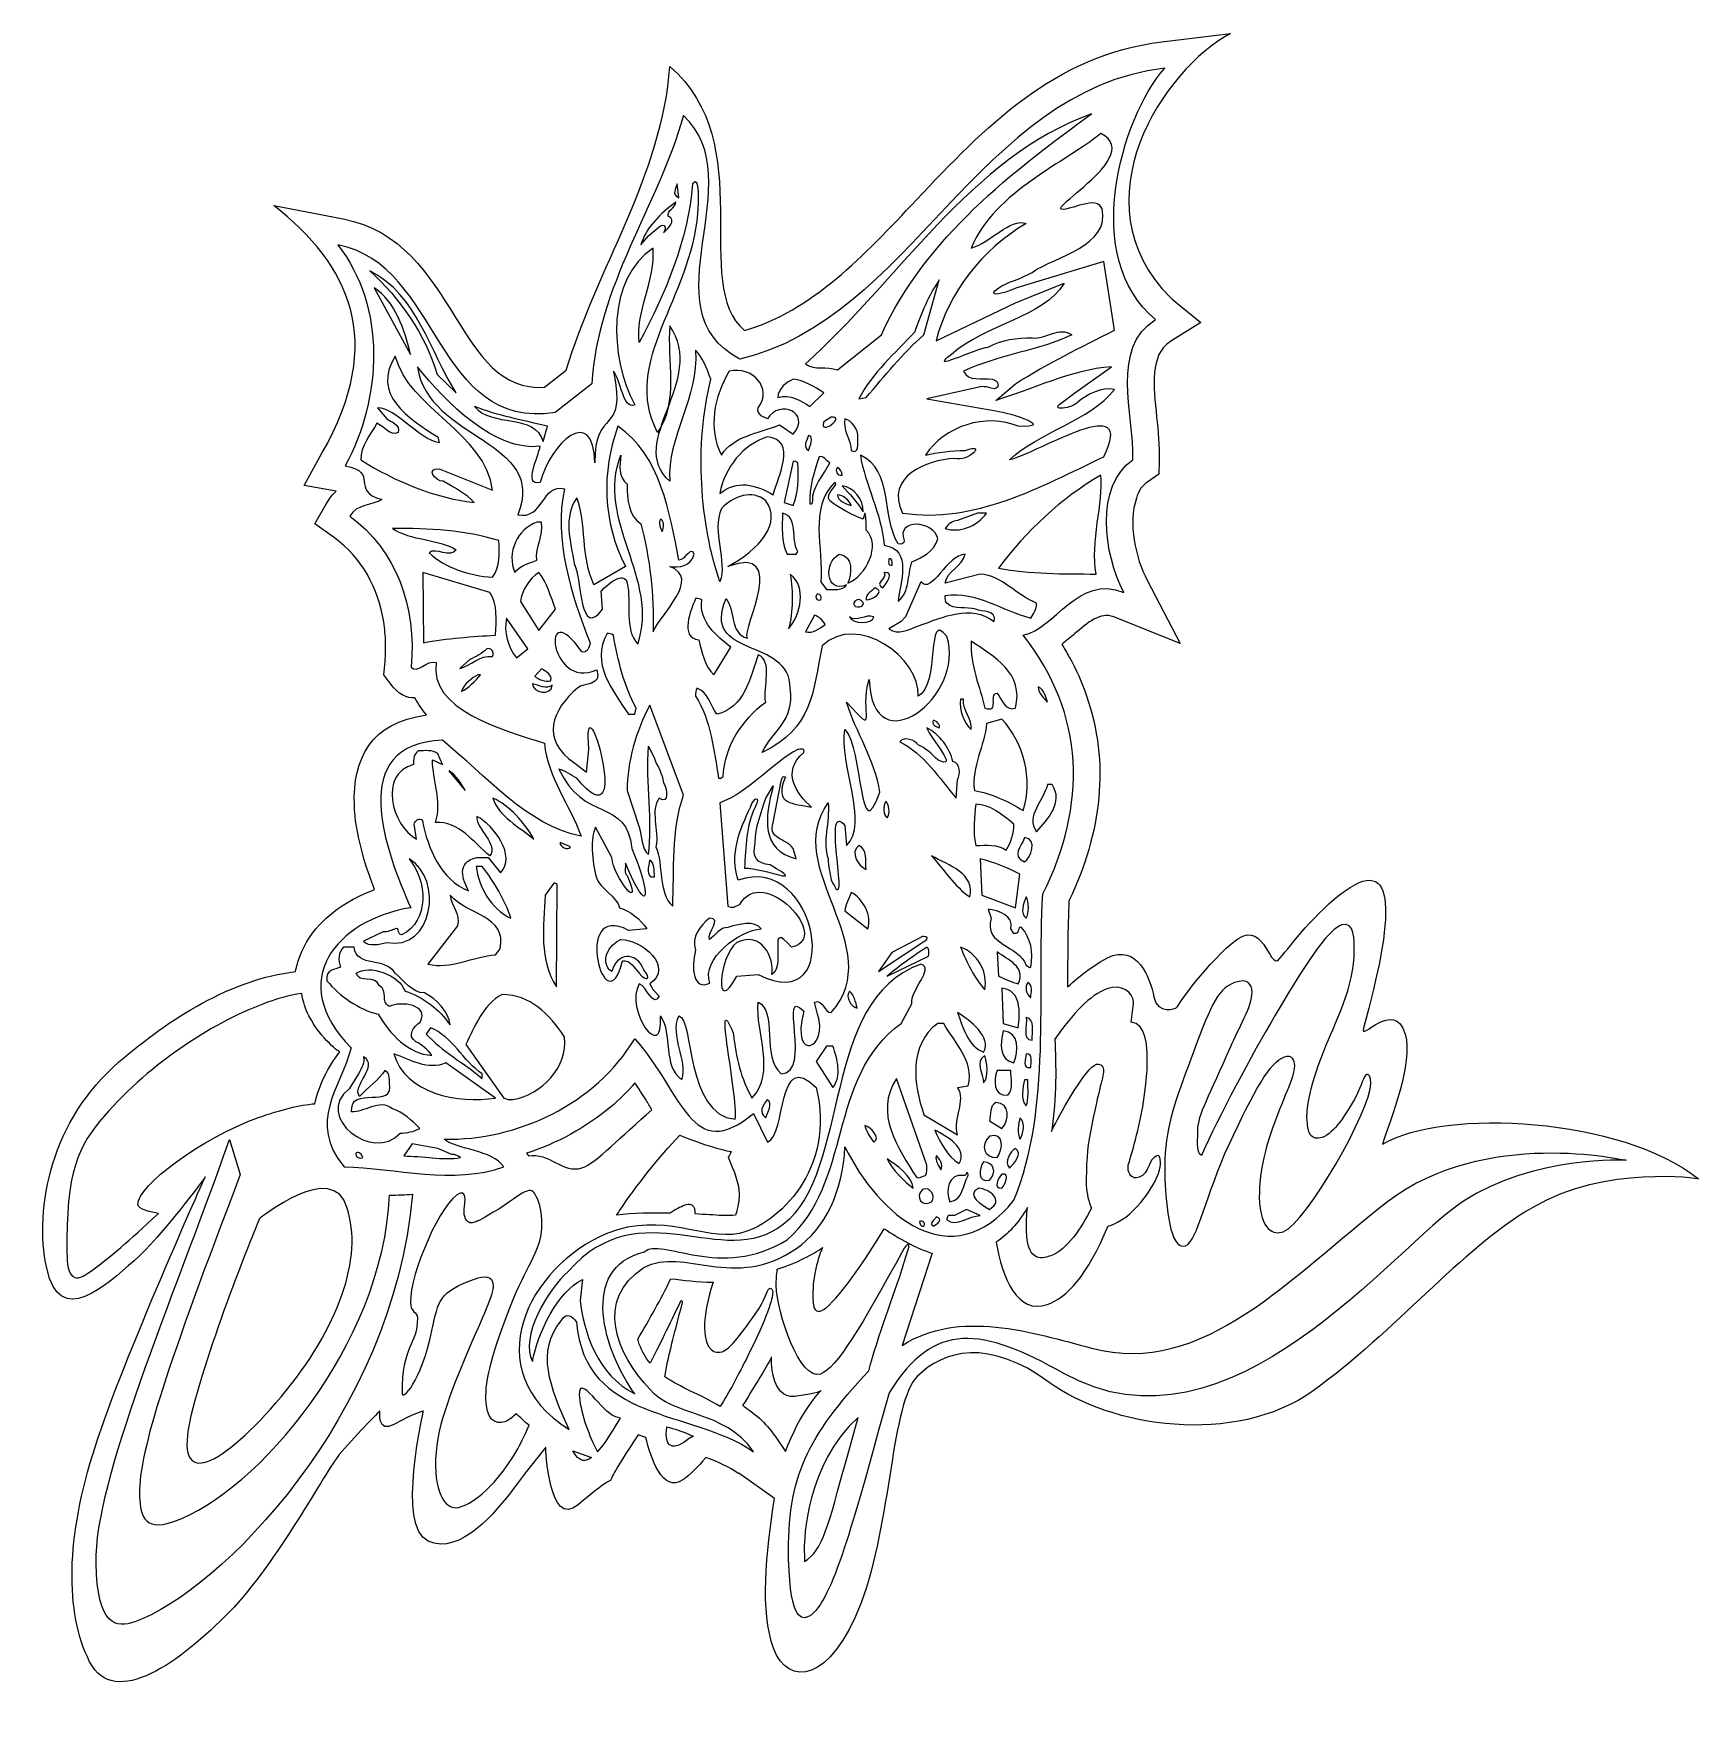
# Model space of a CAD drawing. Header units: centimetres. Extents: x -7.9 to 7.8, y -8 to 7.8.
import ezdxf

# ---------------------------------------------------------------- set-up
doc = ezdxf.new("R2010")
doc.units = ezdxf.units.CM
doc.header["$MEASUREMENT"] = 0
doc.layers.add('Ebene 1', color=7, linetype='Continuous')

msp = doc.modelspace()

# ---------------------------------------------------------------- linework, layer by layer
at = {"layer": 'Ebene 1', "color": 12}
for points, knots in [([(-6.26603, -3.01046), (-6.26603, -3.01046), (-7.03057, -4.70718), (-7.30489, -5.55808), (-7.30489, -5.55808), (-7.57921, -6.40644), (-7.58937, -7.11764), (-7.35569, -7.57992), (-7.35569, -7.57992), (-7.12201, -8.03966), (-6.48955, -7.57484), (-6.03743, -7.11002), (-6.03743, -7.11002), (-5.58531, -6.64266), (-5.12811, -5.77906), (-5.00365, -5.6292), (-5.00365, -5.6292), (-4.88173, -5.47934), (-4.62011, -5.21772), (-4.62011, -5.21772), (-4.62011, -5.21772), (-4.62011, -5.21772), (-4.64805, -5.43616), (-4.48295, -5.34218), (-4.48295, -5.34218), (-4.31785, -5.24566), (-4.20863, -5.21772), (-4.20863, -5.21772), (-4.20863, -5.21772), (-4.20863, -5.21772), (-4.46771, -6.30738), (-4.16545, -6.44454), (-4.16545, -6.44454), (-3.86319, -6.5817), (-3.52283, -6.16514), (-3.35773, -5.94416), (-3.35773, -5.94416), (-3.19517, -5.72572), (-3.05801, -5.56062), (-3.05801, -5.56062), (-3.05801, -5.56062), (-3.05801, -5.56062), (-3.03007, -6.33786), (-2.75321, -6.10164), (-2.75321, -6.10164), (-2.18933, -5.61904), (-2.69225, -6.19308), (-2.18679, -5.44124), (-2.18679, -5.44124), (-2.16393, -5.44886), (-2.13853, -5.45902), (-2.11567, -5.46664), (-2.11567, -5.46664), (-2.06995, -5.6546), (-1.95819, -5.9975), (-1.76515, -5.86542), (-1.76515, -5.86542), (-1.69657, -5.8197), (-1.62291, -5.7435), (-1.54925, -5.6546), (-1.54925, -5.6546), (-1.43495, -5.69778), (-1.32827, -5.74604), (-1.24191, -5.807), (-1.24191, -5.807), (-1.24191, -5.807), (-1.23937, -5.80446), (-1.23937, -5.80446), (-1.23937, -5.80446), (-1.23937, -5.80446), (-0.90155, -6.04322), (-0.90155, -6.04322), (-0.90155, -6.04322), (-0.98537, -6.5563), (-1.03871, -7.11256), (-0.91171, -7.45292), (-0.91171, -7.45292), (-0.77455, -7.82376), (-0.37323, -7.78058), (-0.08621, -7.0262), (-0.08621, -7.0262), (0.19826, -6.27182), (0.19572, -5.13898), (0.4421, -4.8926), (0.4421, -4.8926), (0.68848, -4.64368), (1.11774, -4.52938), (1.6867, -4.94848), (1.6867, -4.94848), (2.2582, -5.36758), (3.43422, -5.55554), (4.17336, -5.02722), (4.17336, -5.02722), (4.95568, -4.46334), (5.5475, -3.70642), (6.24092, -3.30002), (6.24092, -3.30002), (6.93434, -2.89616), (7.80302, -3.03078), (7.80302, -3.03078), (7.80302, -3.03078), (7.07404, -2.44912), (5.41542, -2.36022), (4.82614, -2.70312), (4.82614, -2.70312), (4.90488, -2.45166), (5.11824, -1.9462), (5.0395, -1.6668), (5.0395, -1.6668), (4.9379, -1.31882), (4.6077, -1.75316), (4.6458, -1.61092), (4.6458, -1.61092), (4.93282, -0.5873), (4.98362, 0.08579), (4.42228, -0.35362), (4.42228, -0.35362), (4.14034, -0.5746), (3.93206, -0.87686), (3.8457, -0.96576), (3.8457, -0.96576), (3.7568, -1.05212), (3.706, -0.54412), (3.40882, -0.80828), (3.40882, -0.80828), (3.1091, -1.0699), (2.88304, -1.42042), (2.88304, -1.42042), (2.88304, -1.42042), (2.88304, -1.42042), (2.70778, -1.49154), (2.67222, -1.31628), (2.67222, -1.31628), (2.63666, -1.14102), (2.51474, -0.80828), (2.23534, -0.94798), (2.23534, -0.94798), (2.11342, -1.00894), (1.98388, -1.108), (1.85942, -1.2223), (1.85942, -1.2223), (1.85942, -1.2223), (1.85942, -1.18928), (1.85942, -1.18928), (1.85942, -1.18928), (1.85942, -0.93274), (1.85942, -0.67366), (1.87212, -0.4095), (1.87212, -0.4095), (2.182, 0.23057), (2.25566, 0.89351), (2.03722, 1.52089), (2.03722, 1.52089), (1.99404, 1.64789), (1.93816, 1.77235), (1.87466, 1.88919), (1.87466, 1.88919), (1.87466, 1.88919), (1.87212, 1.88919), (1.87212, 1.88919), (1.87212, 1.88919), (1.8518, 1.92983), (1.82894, 1.96793), (1.80354, 2.00603), (1.80354, 2.00603), (1.84418, 2.03651), (1.88482, 2.07207), (1.92546, 2.10509), (1.92546, 2.10509), (2.0423, 2.20669), (2.16676, 2.31591), (2.29376, 2.26511), (2.29376, 2.26511), (2.29376, 2.26511), (2.9186, 2.01365), (2.9186, 2.01365), (2.9186, 2.01365), (2.9186, 2.01365), (2.60872, 2.61055), (2.60872, 2.61055), (2.60872, 2.61055), (2.49696, 2.82137), (2.42838, 3.14903), (2.50712, 3.38271), (2.50712, 3.38271), (2.51728, 3.41827), (2.53252, 3.44875), (2.5503, 3.47669), (2.5503, 3.47669), (2.56808, 3.49955), (2.5884, 3.52241), (2.6138, 3.53765), (2.6138, 3.53765), (2.6138, 3.53765), (2.71794, 3.60877), (2.71794, 3.60877), (2.71794, 3.60877), (2.71794, 3.60877), (2.72302, 3.73577), (2.72302, 3.73577), (2.72302, 3.73577), (2.72556, 3.87293), (2.71286, 4.01263), (2.69762, 4.14979), (2.69762, 4.14979), (2.66714, 4.43935), (2.63666, 4.73653), (2.82208, 4.85591), (2.82208, 4.85591), (2.82208, 4.85591), (3.11418, 5.03879), (3.11418, 5.03879), (3.11418, 5.03879), (3.11418, 5.03879), (2.84494, 5.25977), (2.84494, 5.25977), (2.84494, 5.25977), (2.83732, 5.26485), (2.83224, 5.26993), (2.82716, 5.27501), (2.82716, 5.27501), (1.93054, 6.17417), (2.76874, 7.43147), (3.39358, 7.76167), (3.39358, 7.76167), (3.39358, 7.76167), (2.74588, 7.68293), (2.74588, 7.68293), (2.74588, 7.68293), (1.7248, 7.55847), (1.0771, 6.87267), (0.43448, 6.19449), (0.43448, 6.19449), (-0.05827, 5.66871), (-0.54849, 5.14801), (-1.18603, 4.96259), (-1.18603, 4.96259), (-1.69911, 5.39693), (-1.04125, 6.72281), (-1.88961, 7.45179), (-1.88961, 7.45179), (-1.95311, 6.44595), (-2.58811, 5.52393), (-2.86497, 4.58921), (-2.86497, 4.58921), (-2.86497, 4.58921), (-3.06817, 4.42919), (-3.06817, 4.42919), (-3.06817, 4.42919), (-3.48219, 4.39871), (-3.69301, 4.73907), (-3.90891, 5.08705), (-3.90891, 5.08705), (-4.16037, 5.49345), (-4.41945, 5.91001), (-4.96809, 6.01415), (-4.96809, 6.01415), (-4.96809, 6.01415), (-5.62087, 6.14115), (-5.62087, 6.14115), (-5.62087, 6.14115), (-4.90713, 5.58235), (-4.55915, 4.87369), (-5.16621, 3.80689), (-5.16621, 3.80689), (-5.16621, 3.80689), (-5.33385, 3.50209), (-5.33385, 3.50209), (-5.33385, 3.50209), (-5.33385, 3.50209), (-5.03413, 3.44875), (-5.03413, 3.44875), (-5.03413, 3.44875), (-5.06715, 3.42081), (-5.09509, 3.38271), (-5.12303, 3.33445), (-5.12303, 3.33445), (-5.12303, 3.33445), (-5.23225, 3.14141), (-5.23225, 3.14141), (-5.23225, 3.14141), (-5.23225, 3.14141), (-5.04937, 3.00933), (-5.04937, 3.00933), (-5.04937, 3.00933), (-4.79029, 2.82391), (-4.63535, 2.53689), (-4.58455, 2.21685), (-4.58455, 2.21685), (-4.57439, 2.15335), (-4.56931, 2.08731), (-4.56677, 2.01873), (-4.56677, 2.01873), (-4.56677, 1.95269), (-4.56677, 1.88411), (-4.57439, 1.81553), (-4.57439, 1.81553), (-4.57439, 1.81553), (-4.57439, 1.81299), (-4.57439, 1.81299), (-4.57439, 1.81299), (-4.57439, 1.81299), (-4.58201, 1.71901), (-4.58201, 1.71901), (-4.58201, 1.71901), (-4.58201, 1.71901), (-4.52613, 1.64281), (-4.52613, 1.64281), (-4.52613, 1.64281), (-4.44231, 1.52851), (-4.36611, 1.49549), (-4.28991, 1.50311), (-4.28991, 1.50311), (-4.26197, 1.44469), (-4.22387, 1.39135), (-4.18069, 1.34055), (-4.18069, 1.34055), (-4.71409, 1.27197), (-4.87411, 0.92145), (-4.86141, 0.49473), (-4.86141, 0.49473), (-4.85379, 0.23057), (-4.76489, -0.05898), (-4.67091, -0.30536), (-4.67091, -0.30536), (-4.86141, -0.37394), (-5.02651, -0.47554), (-5.15351, -0.6), (-5.15351, -0.6), (-5.25257, -0.69652), (-5.32877, -0.80828), (-5.37449, -0.93528), (-5.37449, -0.93528), (-5.39227, -0.981), (-5.40497, -1.02672), (-5.41513, -1.07752), (-5.41513, -1.07752), (-6.01711, -1.1461), (-6.60639, -1.52202), (-7.07883, -1.92842), (-7.07883, -1.92842), (-7.70875, -2.46944), (-7.88401, -3.29494), (-7.75955, -3.87152), (-7.75955, -3.87152), (-7.63763, -4.45064), (-7.20075, -4.029), (-6.93659, -3.80294), (-6.93659, -3.80294), (-6.67497, -3.57434), (-6.26603, -3.01046), (-6.26603, -3.01046)], [0, 0, 0, 0, 0.01136364, 0.01136364, 0.01136364, 0.01136364, 0.02272727, 0.02272727, 0.02272727, 0.02272727, 0.03409091, 0.03409091, 0.03409091, 0.03409091, 0.04545455, 0.04545455, 0.04545455, 0.04545455, 0.05681818, 0.05681818, 0.05681818, 0.05681818, 0.06818182, 0.06818182, 0.06818182, 0.06818182, 0.07954545, 0.07954545, 0.07954545, 0.07954545, 0.09090909, 0.09090909, 0.09090909, 0.09090909, 0.10227273, 0.10227273, 0.10227273, 0.10227273, 0.11363636, 0.11363636, 0.11363636, 0.11363636, 0.125, 0.125, 0.125, 0.125, 0.13636364, 0.13636364, 0.13636364, 0.13636364, 0.14772727, 0.14772727, 0.14772727, 0.14772727, 0.15909091, 0.15909091, 0.15909091, 0.15909091, 0.17045455, 0.17045455, 0.17045455, 0.17045455, 0.18181818, 0.18181818, 0.18181818, 0.18181818, 0.19318182, 0.19318182, 0.19318182, 0.19318182, 0.20454545, 0.20454545, 0.20454545, 0.20454545, 0.21590909, 0.21590909, 0.21590909, 0.21590909, 0.22727273, 0.22727273, 0.22727273, 0.22727273, 0.23863636, 0.23863636, 0.23863636, 0.23863636, 0.25, 0.25, 0.25, 0.25, 0.26136364, 0.26136364, 0.26136364, 0.26136364, 0.27272727, 0.27272727, 0.27272727, 0.27272727, 0.28409091, 0.28409091, 0.28409091, 0.28409091, 0.29545455, 0.29545455, 0.29545455, 0.29545455, 0.30681818, 0.30681818, 0.30681818, 0.30681818, 0.31818182, 0.31818182, 0.31818182, 0.31818182, 0.32954545, 0.32954545, 0.32954545, 0.32954545, 0.34090909, 0.34090909, 0.34090909, 0.34090909, 0.35227273, 0.35227273, 0.35227273, 0.35227273, 0.36363636, 0.36363636, 0.36363636, 0.36363636, 0.375, 0.375, 0.375, 0.375, 0.38636364, 0.38636364, 0.38636364, 0.38636364, 0.39772727, 0.39772727, 0.39772727, 0.39772727, 0.40909091, 0.40909091, 0.40909091, 0.40909091, 0.42045455, 0.42045455, 0.42045455, 0.42045455, 0.43181818, 0.43181818, 0.43181818, 0.43181818, 0.44318182, 0.44318182, 0.44318182, 0.44318182, 0.45454545, 0.45454545, 0.45454545, 0.45454545, 0.46590909, 0.46590909, 0.46590909, 0.46590909, 0.47727273, 0.47727273, 0.47727273, 0.47727273, 0.48863636, 0.48863636, 0.48863636, 0.48863636, 0.5, 0.5, 0.5, 0.5, 0.51136364, 0.51136364, 0.51136364, 0.51136364, 0.52272727, 0.52272727, 0.52272727, 0.52272727, 0.53409091, 0.53409091, 0.53409091, 0.53409091, 0.54545455, 0.54545455, 0.54545455, 0.54545455, 0.55681818, 0.55681818, 0.55681818, 0.55681818, 0.56818182, 0.56818182, 0.56818182, 0.56818182, 0.57954545, 0.57954545, 0.57954545, 0.57954545, 0.59090909, 0.59090909, 0.59090909, 0.59090909, 0.60227273, 0.60227273, 0.60227273, 0.60227273, 0.61363636, 0.61363636, 0.61363636, 0.61363636, 0.625, 0.625, 0.625, 0.625, 0.63636364, 0.63636364, 0.63636364, 0.63636364, 0.64772727, 0.64772727, 0.64772727, 0.64772727, 0.65909091, 0.65909091, 0.65909091, 0.65909091, 0.67045455, 0.67045455, 0.67045455, 0.67045455, 0.68181818, 0.68181818, 0.68181818, 0.68181818, 0.69318182, 0.69318182, 0.69318182, 0.69318182, 0.70454545, 0.70454545, 0.70454545, 0.70454545, 0.71590909, 0.71590909, 0.71590909, 0.71590909, 0.72727273, 0.72727273, 0.72727273, 0.72727273, 0.73863636, 0.73863636, 0.73863636, 0.73863636, 0.75, 0.75, 0.75, 0.75, 0.76136364, 0.76136364, 0.76136364, 0.76136364, 0.77272727, 0.77272727, 0.77272727, 0.77272727, 0.78409091, 0.78409091, 0.78409091, 0.78409091, 0.79545455, 0.79545455, 0.79545455, 0.79545455, 0.80681818, 0.80681818, 0.80681818, 0.80681818, 0.81818182, 0.81818182, 0.81818182, 0.81818182, 0.82954545, 0.82954545, 0.82954545, 0.82954545, 0.84090909, 0.84090909, 0.84090909, 0.84090909, 0.85227273, 0.85227273, 0.85227273, 0.85227273, 0.86363636, 0.86363636, 0.86363636, 0.86363636, 0.875, 0.875, 0.875, 0.875, 0.88636364, 0.88636364, 0.88636364, 0.88636364, 0.89772727, 0.89772727, 0.89772727, 0.89772727, 0.90909091, 0.90909091, 0.90909091, 0.90909091, 0.92045455, 0.92045455, 0.92045455, 0.92045455, 0.93181818, 0.93181818, 0.93181818, 0.93181818, 0.94318182, 0.94318182, 0.94318182, 0.94318182, 0.95454545, 0.95454545, 0.95454545, 0.95454545, 0.96590909, 0.96590909, 0.96590909, 0.96590909, 0.97727273, 0.97727273, 0.97727273, 0.97727273, 0.98863636, 0.98863636, 0.98863636, 0.98863636, 1, 1, 1, 1]), ([(-2.05725, -2.38054), (-2.34427, -2.62438), (-2.58049, -2.88092), (-2.71765, -2.92664), (-2.71765, -2.92664), (-2.89291, -2.98506), (-3.03007, -2.77678), (-3.22057, -2.81488), (-3.22057, -2.81488), (-3.22057, -2.81488), (-3.23835, -2.78948), (-3.23835, -2.78948), (-3.23835, -2.78948), (-2.95133, -2.6955), (-2.67955, -2.54818), (-2.44841, -2.35514), (-2.44841, -2.35514), (-2.36459, -2.28402), (-2.28839, -2.21036), (-2.21727, -2.12654), (-2.21727, -2.12654), (-2.18171, -2.17988), (-2.14869, -2.23322), (-2.11567, -2.28402), (-2.11567, -2.28402), (-2.09535, -2.31704), (-2.07503, -2.35006), (-2.05725, -2.38054)], [0, 0, 0, 0, 0.14285714, 0.14285714, 0.14285714, 0.14285714, 0.28571429, 0.28571429, 0.28571429, 0.28571429, 0.42857143, 0.42857143, 0.42857143, 0.42857143, 0.57142857, 0.57142857, 0.57142857, 0.57142857, 0.71428571, 0.71428571, 0.71428571, 0.71428571, 0.85714286, 0.85714286, 0.85714286, 0.85714286, 1, 1, 1, 1]), ([(-1.20381, -5.16692), (-1.13015, -5.05008), (-1.07173, -4.95102), (-1.04125, -4.90276), (-1.04125, -4.90276), (-0.94473, -4.75036), (-0.93203, -4.70972), (-0.93203, -4.70972), (-0.93203, -4.70972), (-0.93203, -4.70972), (-0.94473, -5.1085), (-0.71105, -5.08056), (-0.71105, -5.08056), (-0.47737, -5.05262), (-0.46467, -5.02468), (-0.46467, -5.02468), (-0.46467, -5.02468), (-0.46467, -5.02468), (-0.66787, -5.2355), (-0.79741, -5.59872), (-0.79741, -5.59872), (-0.79741, -5.59872), (-0.89647, -5.45648), (-0.89647, -5.45648), (-0.89647, -5.45648), (-0.99045, -5.3244), (-1.09459, -5.23296), (-1.20381, -5.16692)], [0, 0, 0, 0, 0.14285714, 0.14285714, 0.14285714, 0.14285714, 0.28571429, 0.28571429, 0.28571429, 0.28571429, 0.42857143, 0.42857143, 0.42857143, 0.42857143, 0.57142857, 0.57142857, 0.57142857, 0.57142857, 0.71428571, 0.71428571, 0.71428571, 0.71428571, 0.85714286, 0.85714286, 0.85714286, 0.85714286, 1, 1, 1, 1])]:
    msp.add_open_spline(points, degree=3, knots=knots, dxfattribs=at)
at = {"layer": 'Ebene 1'}
for points, knots in [([(2.77382, 7.43655), (2.35726, 6.96157), (1.98388, 5.64077), (2.68746, 5.06673), (2.68746, 5.06673), (2.2582, 4.79241), (2.4868, 4.19043), (2.4741, 3.74339), (2.4741, 3.74339), (2.11342, 3.49955), (2.19978, 2.85439), (2.38774, 2.49625), (2.38774, 2.49625), (1.95594, 2.66897), (1.74004, 2.15081), (1.44032, 2.09239), (1.44032, 2.09239), (2.0296, 1.34817), (2.0423, 0.48457), (1.62574, -0.346), (1.62574, -0.346), (1.56732, -1.32136), (1.7121, -2.34244), (1.35396, -3.23144), (1.35396, -3.23144), (0.76468, -3.96296), (0.07634, -3.37622), (-0.23861, -2.72852), (-0.23861, -2.72852), (-0.25639, -3.14762), (-0.42657, -3.50068), (-0.69581, -3.6861), (-0.69581, -3.6861), (-1.29017, -4.09504), (-1.75499, -3.6607), (-2.13345, -3.86644), (-2.13345, -3.86644), (-2.60081, -4.1687), (-2.39253, -4.68178), (-2.07757, -5.01198), (-2.07757, -5.01198), (-1.86167, -5.27868), (-1.37907, -5.19994), (-1.09967, -5.60126), (-1.09967, -5.60126), (-1.68895, -5.1974), (-2.68717, -5.32694), (-2.76845, -4.37952), (-2.76845, -4.37952), (-2.80655, -4.32364), (-2.86497, -4.28046), (-2.91323, -4.36682), (-2.91323, -4.36682), (-3.14945, -4.65638), (-3.02245, -4.98658), (-2.83703, -5.39298), (-2.83703, -5.39298), (-3.72095, -4.83418), (-3.22311, -3.85882), (-2.48143, -3.54386), (-2.48143, -3.54386), (-1.94041, -3.33558), (-1.57465, -3.61498), (-1.23429, -3.54386), (-1.23429, -3.54386), (-0.87361, -3.46766), (-0.31735, -2.93172), (-0.51039, -2.16972), (-0.51039, -2.16972), (-0.88377, -1.79634), (-0.78471, -2.61422), (-0.97013, -2.68534), (-0.97013, -2.68534), (-0.97013, -2.68534), (-1.09967, -2.41356), (-1.09967, -2.41356), (-1.09967, -2.41356), (-1.68895, -2.90124), (-1.76007, -2.2256), (-2.21981, -1.70998), (-2.21981, -1.70998), (-2.58811, -2.3272), (-3.32471, -2.6701), (-4.01559, -2.6574), (-4.01559, -2.6574), (-3.89621, -2.75646), (-3.56093, -2.75646), (-3.45425, -2.91648), (-3.45425, -2.91648), (-3.91653, -3.08666), (-4.48295, -2.92918), (-4.95793, -2.91648), (-4.95793, -2.91648), (-5.30845, -2.49738), (-4.98841, -2.16972), (-4.89189, -1.79634), (-4.89189, -1.79634), (-5.51165, -1.16388), (-5.02651, -0.58984), (-4.33055, -0.47554), (-4.33055, -0.47554), (-4.56677, 0.05531), (-4.94523, 1.07385), (-4.03083, 1.10179), (-4.03083, 1.10179), (-3.62443, 0.77159), (-3.23327, 0.29915), (-2.72273, 0.19755), (-2.72273, 0.19755), (-2.83449, 0.49981), (-3.03515, 0.74365), (-3.07071, 1.07385), (-3.07071, 1.07385), (-3.46949, 1.20339), (-4.16291, 1.39135), (-4.08925, 1.83585), (-4.08925, 1.83585), (-4.17561, 1.86379), (-4.27467, 1.71901), (-4.32547, 1.79267), (-4.32547, 1.79267), (-4.27467, 2.35147), (-4.46263, 2.89757), (-4.90459, 3.21253), (-4.90459, 3.21253), (-4.84109, 3.32937), (-4.68869, 3.31413), (-4.60233, 3.37001), (-4.60233, 3.37001), (-4.90967, 3.45891), (-4.62011, 3.62909), (-4.94777, 3.68751), (-4.94777, 3.68751), (-4.59979, 4.33267), (-4.55915, 5.18103), (-5.01635, 5.77031), (-5.01635, 5.77031), (-4.04353, 5.58235), (-4.10195, 4.01771), (-2.96911, 4.19043), (-2.96911, 4.19043), (-2.96911, 4.19043), (-2.62367, 4.46221), (-2.62367, 4.46221), (-2.62367, 4.46221), (-2.57287, 5.38169), (-2.00391, 6.12845), (-1.76007, 6.98951), (-1.76007, 6.98951), (-1.09967, 6.37229), (-2.11821, 5.16579), (-1.22921, 4.69335), (-1.22921, 4.69335), (0.37606, 5.06673), (1.00852, 7.21811), (2.77382, 7.43655)], [0, 0, 0, 0, 0.02564103, 0.02564103, 0.02564103, 0.02564103, 0.05128205, 0.05128205, 0.05128205, 0.05128205, 0.07692308, 0.07692308, 0.07692308, 0.07692308, 0.1025641, 0.1025641, 0.1025641, 0.1025641, 0.12820513, 0.12820513, 0.12820513, 0.12820513, 0.15384615, 0.15384615, 0.15384615, 0.15384615, 0.17948718, 0.17948718, 0.17948718, 0.17948718, 0.20512821, 0.20512821, 0.20512821, 0.20512821, 0.23076923, 0.23076923, 0.23076923, 0.23076923, 0.25641026, 0.25641026, 0.25641026, 0.25641026, 0.28205128, 0.28205128, 0.28205128, 0.28205128, 0.30769231, 0.30769231, 0.30769231, 0.30769231, 0.33333333, 0.33333333, 0.33333333, 0.33333333, 0.35897436, 0.35897436, 0.35897436, 0.35897436, 0.38461538, 0.38461538, 0.38461538, 0.38461538, 0.41025641, 0.41025641, 0.41025641, 0.41025641, 0.43589744, 0.43589744, 0.43589744, 0.43589744, 0.46153846, 0.46153846, 0.46153846, 0.46153846, 0.48717949, 0.48717949, 0.48717949, 0.48717949, 0.51282051, 0.51282051, 0.51282051, 0.51282051, 0.53846154, 0.53846154, 0.53846154, 0.53846154, 0.56410256, 0.56410256, 0.56410256, 0.56410256, 0.58974359, 0.58974359, 0.58974359, 0.58974359, 0.61538462, 0.61538462, 0.61538462, 0.61538462, 0.64102564, 0.64102564, 0.64102564, 0.64102564, 0.66666667, 0.66666667, 0.66666667, 0.66666667, 0.69230769, 0.69230769, 0.69230769, 0.69230769, 0.71794872, 0.71794872, 0.71794872, 0.71794872, 0.74358974, 0.74358974, 0.74358974, 0.74358974, 0.76923077, 0.76923077, 0.76923077, 0.76923077, 0.79487179, 0.79487179, 0.79487179, 0.79487179, 0.82051282, 0.82051282, 0.82051282, 0.82051282, 0.84615385, 0.84615385, 0.84615385, 0.84615385, 0.87179487, 0.87179487, 0.87179487, 0.87179487, 0.8974359, 0.8974359, 0.8974359, 0.8974359, 0.92307692, 0.92307692, 0.92307692, 0.92307692, 0.94871795, 0.94871795, 0.94871795, 0.94871795, 0.97435897, 0.97435897, 0.97435897, 0.97435897, 1, 1, 1, 1]), ([(-2.37729, 4.06089), (-1.97597, 3.78911), (-1.88961, 3.24301), (-1.80325, 2.79851), (-1.80325, 2.79851), (-1.74483, 2.79851), (-1.68895, 2.94075), (-1.66101, 2.85439), (-1.66101, 2.85439), (-1.68895, 2.74009), (-1.80325, 2.72485), (-1.88961, 2.74009), (-1.88961, 2.74009), (-1.58735, 2.62579), (-1.97597, 2.29559), (-2.04709, 2.12287), (-2.04709, 2.12287), (-2.03439, 2.48101), (-2.07757, 2.81121), (-2.16139, 3.14141), (-2.16139, 3.14141), (-2.27823, 3.21253), (-2.29093, 3.37001), (-2.29093, 3.51479), (-2.29093, 3.51479), (-2.37729, 3.58845), (-2.36205, 3.68751), (-2.34935, 3.78911), (-2.34935, 3.78911), (-2.59573, 3.18459), (-1.97597, 2.61055), (-2.19187, 2.00857), (-2.19187, 2.00857), (-2.32141, 2.15081), (-2.24775, 2.39465), (-2.29093, 2.58261), (-2.29093, 2.58261), (-2.32141, 2.70961), (-2.47889, 2.56737), (-2.53477, 2.50895), (-2.53477, 2.50895), (-2.53477, 2.50895), (-2.52207, 2.33623), (-2.52207, 2.33623), (-2.52207, 2.33623), (-2.74305, 2.04921), (-2.71511, 2.61055), (-2.78877, 2.76803), (-2.78877, 2.76803), (-2.82687, 2.96869), (-2.89291, 3.21253), (-2.76591, 3.38525), (-2.76591, 3.38525), (-2.67193, 3.15665), (-2.73035, 2.82645), (-2.60335, 2.56737), (-2.60335, 2.56737), (-2.60335, 2.56737), (-2.30617, 2.74009), (-2.30617, 2.74009), (-2.30617, 2.74009), (-2.52207, 3.15665), (-2.53477, 3.62909), (-2.37729, 4.06089)], [0, 0, 0, 0, 0.0625, 0.0625, 0.0625, 0.0625, 0.125, 0.125, 0.125, 0.125, 0.1875, 0.1875, 0.1875, 0.1875, 0.25, 0.25, 0.25, 0.25, 0.3125, 0.3125, 0.3125, 0.3125, 0.375, 0.375, 0.375, 0.375, 0.4375, 0.4375, 0.4375, 0.4375, 0.5, 0.5, 0.5, 0.5, 0.5625, 0.5625, 0.5625, 0.5625, 0.625, 0.625, 0.625, 0.625, 0.6875, 0.6875, 0.6875, 0.6875, 0.75, 0.75, 0.75, 0.75, 0.8125, 0.8125, 0.8125, 0.8125, 0.875, 0.875, 0.875, 0.875, 0.9375, 0.9375, 0.9375, 0.9375, 1, 1, 1, 1]), ([(-1.64577, 2.43783), (-1.63053, 2.43783), (-1.60259, 2.43783), (-1.58735, 2.42513), (-1.58735, 2.42513), (-1.61529, 2.20923), (-1.44511, 2.09239), (-1.31557, 1.97809), (-1.31557, 1.97809), (-1.31557, 1.97809), (-1.47305, 1.71901), (-1.47305, 1.71901), (-1.47305, 1.71901), (-1.55941, 1.79267), (-1.58735, 1.93491), (-1.61529, 2.04921), (-1.61529, 2.04921), (-1.80325, 2.06445), (-1.68895, 2.33623), (-1.64577, 2.43783)], [0, 0, 0, 0, 0.2, 0.2, 0.2, 0.2, 0.4, 0.4, 0.4, 0.4, 0.6, 0.6, 0.6, 0.6, 0.8, 0.8, 0.8, 0.8, 1, 1, 1, 1]), ([(-2.47889, 2.10763), (-2.46365, 2.10763), (-2.43571, 2.10763), (-2.42047, 2.09239), (-2.42047, 2.09239), (-2.37729, 1.84855), (-2.32141, 1.61995), (-2.20711, 1.40405), (-2.20711, 1.40405), (-2.20711, 1.40405), (-2.21981, 1.34817), (-2.21981, 1.34817), (-2.21981, 1.34817), (-2.21981, 1.34817), (-2.27823, 1.34817), (-2.27823, 1.34817), (-2.27823, 1.34817), (-2.42047, 1.56153), (-2.64399, 1.83585), (-2.47889, 2.10763)], [0, 0, 0, 0, 0.2, 0.2, 0.2, 0.2, 0.4, 0.4, 0.4, 0.4, 0.6, 0.6, 0.6, 0.6, 0.8, 0.8, 0.8, 0.8, 1, 1, 1, 1]), ([(-1.05649, 1.90697), (-0.91425, 1.84855), (-1.01331, 1.60471), (-0.98537, 1.46247), (-0.98537, 1.46247), (-1.21397, 1.28975), (-1.37145, 1.04591), (-1.38669, 0.75889), (-1.38669, 0.75889), (-1.40193, 0.74365), (-1.41717, 0.74365), (-1.42987, 0.74365), (-1.42987, 0.74365), (-1.47305, 1.00273), (-1.50099, 1.28975), (-1.64577, 1.51835), (-1.64577, 1.51835), (-1.64577, 1.54629), (-1.64577, 1.57677), (-1.63053, 1.59201), (-1.63053, 1.59201), (-1.53147, 1.56153), (-1.50099, 1.41929), (-1.44511, 1.34817), (-1.44511, 1.34817), (-1.18603, 1.40405), (-1.12761, 1.70631), (-1.05649, 1.90697)], [0, 0, 0, 0, 0.14285714, 0.14285714, 0.14285714, 0.14285714, 0.28571429, 0.28571429, 0.28571429, 0.28571429, 0.42857143, 0.42857143, 0.42857143, 0.42857143, 0.57142857, 0.57142857, 0.57142857, 0.57142857, 0.71428571, 0.71428571, 0.71428571, 0.71428571, 0.85714286, 0.85714286, 0.85714286, 0.85714286, 1, 1, 1, 1]), ([(-2.07757, 1.43199), (-2.07757, 1.43199), (-1.76007, 0.58617), (-1.76007, 0.58617), (-1.76007, 0.58617), (-1.87437, 0.25597), (-1.84643, -0.1301), (-1.86167, -0.4603), (-1.86167, -0.4603), (-2.00391, -0.33076), (-1.94803, -0.07168), (-2.01915, 0.09849), (-2.01915, 0.09849), (-1.98867, 0.25597), (-2.07757, 0.44139), (-1.98867, 0.55823), (-1.98867, 0.55823), (-1.88961, 0.48457), (-1.91755, 0.65729), (-1.94803, 0.70047), (-1.94803, 0.70047), (-1.96073, 0.78683), (-2.00391, 0.85795), (-2.03439, 0.92907), (-2.03439, 0.92907), (-2.03439, 0.92907), (-2.09027, 1.04591), (-2.09027, 1.04591), (-2.09027, 1.04591), (-2.11821, 0.70047), (-2.04709, 0.32709), (-2.09027, 0.02483), (-2.09027, 0.02483), (-2.16139, 0.08325), (-2.14869, 0.19755), (-2.17663, 0.28391), (-2.17663, 0.28391), (-2.17663, 0.28391), (-2.29093, 0.62935), (-2.29093, 0.62935), (-2.29093, 0.62935), (-2.29093, 0.90113), (-2.20711, 1.18815), (-2.07757, 1.43199)], [0, 0, 0, 0, 0.09090909, 0.09090909, 0.09090909, 0.09090909, 0.18181818, 0.18181818, 0.18181818, 0.18181818, 0.27272727, 0.27272727, 0.27272727, 0.27272727, 0.36363636, 0.36363636, 0.36363636, 0.36363636, 0.45454545, 0.45454545, 0.45454545, 0.45454545, 0.54545455, 0.54545455, 0.54545455, 0.54545455, 0.63636364, 0.63636364, 0.63636364, 0.63636364, 0.72727273, 0.72727273, 0.72727273, 0.72727273, 0.81818182, 0.81818182, 0.81818182, 0.81818182, 0.90909091, 0.90909091, 0.90909091, 0.90909091, 1, 1, 1, 1]), ([(-0.68311, 1.01543), (-0.65517, 1.01543), (-0.61199, 1.03067), (-0.62723, 0.98749), (-0.62723, 0.98749), (-0.84059, 0.80207), (-0.69835, 0.60141), (-0.55357, 0.47187), (-0.55357, 0.47187), (-0.72629, 0.51251), (-0.91425, 0.48457), (-0.79995, 0.75889), (-0.79995, 0.75889), (-0.82789, 0.77159), (-0.84059, 0.73095), (-0.84059, 0.71571), (-0.84059, 0.71571), (-0.84059, 0.71571), (-0.91425, 0.32709), (-0.91425, 0.32709), (-0.91425, 0.32709), (-0.97013, 0.16961), (-0.79995, 0.18485), (-0.72629, 0.08325), (-0.72629, 0.08325), (-0.72629, 0.08325), (-0.69835, -0.0158), (-0.69835, -0.0158), (-0.69835, -0.0158), (-1.02855, 0.06801), (-0.99807, 0.37027), (-0.91425, 0.67253), (-0.91425, 0.67253), (-0.91425, 0.67253), (-0.98537, 0.55823), (-0.98537, 0.55823), (-0.98537, 0.55823), (-1.02855, 0.41345), (-1.08443, 0.28391), (-1.08443, 0.13913), (-1.08443, 0.13913), (-1.11491, -0.0031), (-1.07173, -0.05644), (-0.94219, -0.07168), (-0.94219, -0.07168), (-0.58151, -0.28758), (-0.98537, -0.10216), (-1.18603, -0.10216), (-1.18603, -0.10216), (-1.17079, 0.09849), (-1.17079, 0.29915), (-1.08443, 0.47187), (-1.08443, 0.47187), (-1.02855, 0.58617), (-1.09967, 0.57093), (-1.12761, 0.47187), (-1.12761, 0.47187), (-1.22921, 0.26867), (-1.32827, 0.02483), (-1.24445, -0.21646), (-1.24445, -0.21646), (-0.49769, 0.05531), (-0.22337, -1.52202), (-1.05649, -1.10546), (-1.05649, -1.10546), (-1.05649, -1.10546), (-1.25715, -1.1207), (-1.25715, -1.1207), (-1.25715, -1.1207), (-1.47305, -1.52202), (-1.42987, -0.93274), (-1.25715, -0.8032), (-1.25715, -0.8032), (-1.02855, -0.6889), (-0.89901, -0.94798), (-0.92695, -1.10546), (-0.92695, -1.10546), (-0.78471, -1.0064), (-0.98537, -0.5746), (-0.74153, -0.84638), (-0.74153, -0.84638), (-0.35291, -0.76256), (-1.01331, -0.05644), (-1.22921, -0.44506), (-1.22921, -0.44506), (-1.27239, -0.4603), (-1.30033, -0.48824), (-1.34351, -0.4603), (-1.34351, -0.4603), (-1.34351, -0.4603), (-1.41717, 0.51251), (-1.41717, 0.51251), (-1.41717, 0.51251), (-1.14285, 0.61411), (-0.92695, 0.88589), (-0.68311, 1.01543)], [0, 0, 0, 0, 0.04166667, 0.04166667, 0.04166667, 0.04166667, 0.08333333, 0.08333333, 0.08333333, 0.08333333, 0.125, 0.125, 0.125, 0.125, 0.16666667, 0.16666667, 0.16666667, 0.16666667, 0.20833333, 0.20833333, 0.20833333, 0.20833333, 0.25, 0.25, 0.25, 0.25, 0.29166667, 0.29166667, 0.29166667, 0.29166667, 0.33333333, 0.33333333, 0.33333333, 0.33333333, 0.375, 0.375, 0.375, 0.375, 0.41666667, 0.41666667, 0.41666667, 0.41666667, 0.45833333, 0.45833333, 0.45833333, 0.45833333, 0.5, 0.5, 0.5, 0.5, 0.54166667, 0.54166667, 0.54166667, 0.54166667, 0.58333333, 0.58333333, 0.58333333, 0.58333333, 0.625, 0.625, 0.625, 0.625, 0.66666667, 0.66666667, 0.66666667, 0.66666667, 0.70833333, 0.70833333, 0.70833333, 0.70833333, 0.75, 0.75, 0.75, 0.75, 0.79166667, 0.79166667, 0.79166667, 0.79166667, 0.83333333, 0.83333333, 0.83333333, 0.83333333, 0.875, 0.875, 0.875, 0.875, 0.91666667, 0.91666667, 0.91666667, 0.91666667, 0.95833333, 0.95833333, 0.95833333, 0.95833333, 1, 1, 1, 1]), ([(-2.07757, -0.0285), (-2.03439, -0.04374), (-2.03439, -0.1301), (-2.03439, -0.18598), (-2.03439, -0.18598), (-2.11821, -0.20122), (-2.09027, -0.07168), (-2.07757, -0.0285)], [0, 0, 0, 0, 0.5, 0.5, 0.5, 0.5, 1, 1, 1, 1]), ([(-1.51623, -0.5746), (-1.38669, -0.5746), (-1.54417, -0.70414), (-1.51623, -0.77526), (-1.51623, -0.77526), (-1.45781, -0.73208), (-1.41717, -0.66096), (-1.34351, -0.66096), (-1.34351, -0.66096), (-1.24445, -0.63302), (-1.08443, -0.58984), (-1.02855, -0.67366), (-1.02855, -0.67366), (-1.22921, -0.6889), (-1.59751, -0.9556), (-1.51115, -1.18674), (-1.51115, -1.18674), (-1.67117, -1.25786), (-1.68895, -1.04958), (-1.64577, -0.87686), (-1.64577, -0.87686), (-1.68895, -0.74732), (-1.60259, -0.64572), (-1.51623, -0.5746)], [0, 0, 0, 0, 0.16666667, 0.16666667, 0.16666667, 0.16666667, 0.33333333, 0.33333333, 0.33333333, 0.33333333, 0.5, 0.5, 0.5, 0.5, 0.66666667, 0.66666667, 0.66666667, 0.66666667, 0.83333333, 0.83333333, 0.83333333, 0.83333333, 1, 1, 1, 1])]:
    msp.add_open_spline(points, degree=3, knots=knots, dxfattribs=at)
at = {"layer": 'Ebene 1', "color": 7}
for points, knots in [([(2.08548, 7.00475), (1.35396, 6.47389), (0.52084, 5.84143), (0.10428, 4.92195), (0.10428, 4.92195), (0.10428, 4.92195), (-0.30973, 4.59175), (-0.30973, 4.59175), (-0.30973, 4.59175), (-0.41133, 4.63493), (-0.52563, 4.57905), (-0.61199, 4.65017), (-0.61199, 4.65017), (0.24652, 5.40963), (0.9501, 6.60089), (2.08548, 7.00475)], [0, 0, 0, 0, 0.25, 0.25, 0.25, 0.25, 0.5, 0.5, 0.5, 0.5, 0.75, 0.75, 0.75, 0.75, 1, 1, 1, 1]), ([(2.17184, 6.81933), (2.64682, 6.58819), (1.33872, 5.94049), (1.97118, 6.14369), (1.97118, 6.14369), (2.05754, 6.15639), (2.12866, 6.19957), (2.18454, 6.11321), (2.18454, 6.11321), (2.2582, 5.75507), (1.75528, 5.66871), (1.52414, 5.51123), (1.52414, 5.51123), (1.52414, 5.51123), (1.40984, 5.45281), (1.40984, 5.45281), (1.40984, 5.45281), (1.12282, 5.36645), (1.0517, 5.22421), (1.3819, 5.36645), (1.3819, 5.36645), (1.3819, 5.36645), (2.19978, 5.61283), (2.19978, 5.61283), (2.19978, 5.61283), (2.19978, 5.61283), (2.30138, 4.96513), (2.30138, 4.96513), (2.30138, 4.96513), (1.98388, 4.80765), (1.66892, 4.65017), (1.36666, 4.46221), (1.36666, 4.46221), (1.36666, 4.46221), (1.18124, 4.30473), (1.18124, 4.30473), (1.18124, 4.30473), (1.52414, 4.40633), (1.88482, 4.59175), (2.27344, 4.62223), (2.27344, 4.62223), (2.27344, 4.62223), (1.928, 4.37585), (1.928, 4.37585), (1.928, 4.37585), (1.928, 4.37585), (1.81116, 4.28949), (1.81116, 4.28949), (1.81116, 4.28949), (1.66892, 4.19043), (1.91276, 4.23361), (1.95594, 4.28949), (1.95594, 4.28949), (2.0423, 4.36315), (2.18454, 4.43427), (2.30138, 4.40633), (2.30138, 4.40633), (2.07024, 4.11677), (1.58256, 4.00247), (1.31078, 3.74339), (1.31078, 3.74339), (1.5978, 3.81705), (2.51728, 4.40633), (2.19978, 3.77387), (2.19978, 3.77387), (1.5978, 3.48685), (0.98058, 3.14141), (0.30494, 3.24301), (0.30494, 3.24301), (0.13222, 3.58845), (0.53354, 3.74339), (0.79262, 3.75863), (0.79262, 3.75863), (0.92216, 3.71545), (1.11012, 3.91611), (0.89422, 3.83229), (0.89422, 3.83229), (0.76468, 3.83229), (0.63514, 3.81705), (0.52084, 3.78911), (0.52084, 3.78911), (0.69356, 4.06089), (1.09488, 4.19043), (1.3946, 4.06089), (1.3946, 4.06089), (1.75528, 4.04565), (1.32348, 4.19043), (1.18124, 4.20567), (1.18124, 4.20567), (1.18124, 4.20567), (0.53354, 4.31997), (0.53354, 4.31997), (0.53354, 4.31997), (0.53354, 4.31997), (1.0517, 4.43427), (1.0517, 4.43427), (1.0517, 4.43427), (1.07964, 4.43427), (1.11012, 4.43427), (1.13806, 4.41903), (1.13806, 4.41903), (1.22442, 4.39109), (1.22442, 4.49269), (1.15076, 4.50539), (1.15076, 4.50539), (1.0517, 4.52063), (0.92216, 4.47745), (0.87898, 4.57905), (0.87898, 4.57905), (1.20918, 4.73653), (1.5978, 4.77717), (1.90006, 4.92195), (1.90006, 4.92195), (1.78322, 5.00831), (1.65368, 4.87877), (1.52414, 4.89401), (1.52414, 4.89401), (1.3819, 4.89401), (1.23966, 4.87877), (1.11012, 4.80765), (1.11012, 4.80765), (0.99328, 4.79241), (0.52084, 4.56381), (0.76468, 4.73653), (0.76468, 4.73653), (1.07964, 5.02355), (1.62574, 5.07943), (1.8264, 5.40963), (1.8264, 5.40963), (1.8264, 5.40963), (1.36666, 5.22421), (1.36666, 5.22421), (1.36666, 5.22421), (1.36666, 5.22421), (0.6199, 4.86607), (0.6199, 4.86607), (0.6199, 4.86607), (0.73674, 5.32327), (1.0517, 5.72713), (1.46826, 5.97097), (1.46826, 5.97097), (1.32348, 6.02939), (1.12282, 5.78555), (0.9501, 5.73983), (0.9501, 5.73983), (1.18124, 6.28593), (1.84164, 6.54501), (2.17184, 6.81933)], [0, 0, 0, 0, 0.02702703, 0.02702703, 0.02702703, 0.02702703, 0.05405405, 0.05405405, 0.05405405, 0.05405405, 0.08108108, 0.08108108, 0.08108108, 0.08108108, 0.10810811, 0.10810811, 0.10810811, 0.10810811, 0.13513514, 0.13513514, 0.13513514, 0.13513514, 0.16216216, 0.16216216, 0.16216216, 0.16216216, 0.18918919, 0.18918919, 0.18918919, 0.18918919, 0.21621622, 0.21621622, 0.21621622, 0.21621622, 0.24324324, 0.24324324, 0.24324324, 0.24324324, 0.27027027, 0.27027027, 0.27027027, 0.27027027, 0.2972973, 0.2972973, 0.2972973, 0.2972973, 0.32432432, 0.32432432, 0.32432432, 0.32432432, 0.35135135, 0.35135135, 0.35135135, 0.35135135, 0.37837838, 0.37837838, 0.37837838, 0.37837838, 0.40540541, 0.40540541, 0.40540541, 0.40540541, 0.43243243, 0.43243243, 0.43243243, 0.43243243, 0.45945946, 0.45945946, 0.45945946, 0.45945946, 0.48648649, 0.48648649, 0.48648649, 0.48648649, 0.51351351, 0.51351351, 0.51351351, 0.51351351, 0.54054054, 0.54054054, 0.54054054, 0.54054054, 0.56756757, 0.56756757, 0.56756757, 0.56756757, 0.59459459, 0.59459459, 0.59459459, 0.59459459, 0.62162162, 0.62162162, 0.62162162, 0.62162162, 0.64864865, 0.64864865, 0.64864865, 0.64864865, 0.67567568, 0.67567568, 0.67567568, 0.67567568, 0.7027027, 0.7027027, 0.7027027, 0.7027027, 0.72972973, 0.72972973, 0.72972973, 0.72972973, 0.75675676, 0.75675676, 0.75675676, 0.75675676, 0.78378378, 0.78378378, 0.78378378, 0.78378378, 0.81081081, 0.81081081, 0.81081081, 0.81081081, 0.83783784, 0.83783784, 0.83783784, 0.83783784, 0.86486486, 0.86486486, 0.86486486, 0.86486486, 0.89189189, 0.89189189, 0.89189189, 0.89189189, 0.91891892, 0.91891892, 0.91891892, 0.91891892, 0.94594595, 0.94594595, 0.94594595, 0.94594595, 0.97297297, 0.97297297, 0.97297297, 0.97297297, 1, 1, 1, 1]), ([(-2.07757, -1.19182), (-1.84643, -1.03434), (-2.14869, -0.77526), (-2.34935, -0.77526), (-2.34935, -0.77526), (-2.46365, -0.81844), (-2.55763, -0.99116), (-2.43571, -1.07752), (-2.43571, -1.07752), (-2.39253, -0.9048), (-2.20711, -0.87686), (-2.13345, -1.06228), (-2.13345, -1.06228), (-2.06233, -1.14864), (-2.10551, -1.17912), (-2.17663, -1.09276), (-2.17663, -1.09276), (-2.21981, -1.04958), (-2.26299, -0.96322), (-2.33411, -0.97592), (-2.33411, -0.97592), (-2.49159, -1.62362), (-2.81925, -0.40188), (-2.27823, -0.6889), (-2.27823, -0.6889), (-2.27823, -0.6889), (-2.10551, -0.67366), (-2.10551, -0.67366), (-2.10551, -0.67366), (-2.16139, -0.58984), (-2.26299, -0.50348), (-2.36205, -0.47554), (-2.36205, -0.47554), (-2.37983, -0.37648), (-2.55509, -0.29012), (-2.58049, -0.1936), (-2.58049, -0.1936), (-2.62367, -0.03358), (-2.63891, 0.18231), (-2.58811, 0.28391), (-2.58811, 0.28391), (-2.58811, 0.28391), (-2.43571, -0.0031), (-2.43571, -0.0031), (-2.43571, -0.0031), (-2.42047, -0.18598), (-2.13345, -0.54666), (-2.29093, -0.17328), (-2.29093, -0.17328), (-2.32141, -0.14534), (-2.30617, -0.10216), (-2.30617, -0.05644), (-2.30617, -0.05644), (-2.07757, -0.60254), (-2.06233, -0.346), (-2.24775, 0.08325), (-2.24775, 0.08325), (-2.29093, 0.55823), (-2.70495, 0.32709), (-2.93355, 0.83001), (-2.93355, 0.83001), (-2.87513, 0.81477), (-2.81671, 0.77159), (-2.76591, 0.74365), (-2.76591, 0.74365), (-2.20711, 0.06801), (-2.72019, 1.79267), (-2.65161, 1.01543), (-2.65161, 1.01543), (-2.65161, 1.01543), (-2.67447, 0.80207), (-2.67447, 0.80207), (-2.67447, 0.80207), (-2.67447, 0.80207), (-2.78369, 0.88589), (-2.78369, 0.88589), (-2.78369, 0.88589), (-3.11897, 1.10941), (-2.99451, 1.39389), (-2.75575, 1.59709), (-2.75575, 1.59709), (-2.70241, 1.64281), (-2.52207, 1.61487), (-2.57795, 1.76473), (-2.57795, 1.76473), (-3.03515, 1.56915), (-3.10627, 2.49879), (-2.71765, 1.93491), (-2.71765, 1.93491), (-2.66685, 1.91967), (-2.64653, 1.97809), (-2.63891, 2.02127), (-2.63891, 2.02127), (-2.81925, 2.46577), (-2.98181, 2.99917), (-2.88275, 3.47161), (-2.88275, 3.47161), (-3.09103, 3.53003), (-3.08087, 3.17189), (-3.32217, 3.22777), (-3.32217, 3.22777), (-3.03515, 3.93135), (-4.16545, 3.93135), (-4.26705, 4.61969), (-4.26705, 4.61969), (-3.99781, 4.28949), (-3.53553, 3.81705), (-3.11135, 3.87293), (-3.11135, 3.87293), (-3.12405, 3.77387), (-3.27391, 3.49955), (-3.11135, 3.53003), (-3.11135, 3.53003), (-3.01229, 3.90341), (-2.61097, 4.27679), (-2.59573, 3.71545), (-2.59573, 3.71545), (-2.60335, 4.24631), (-2.29093, 3.96183), (-2.42047, 4.57905), (-2.42047, 4.57905), (-2.34935, 4.50539), (-2.33411, 4.21837), (-2.21981, 4.26155), (-2.21981, 4.26155), (-2.46365, 4.72129), (-2.47889, 5.45281), (-2.04709, 5.73983), (-2.04709, 5.73983), (-2.01915, 5.44011), (-2.21981, 5.12261), (-2.17663, 4.85083), (-2.17663, 4.85083), (-1.93279, 5.31057), (-1.71689, 5.81349), (-1.67371, 6.34435), (-1.67371, 6.34435), (-1.60259, 6.43579), (-1.61783, 6.16655), (-1.62545, 6.06749), (-1.62545, 6.06749), (-1.68387, 5.28009), (-2.34935, 4.66795), (-2.00391, 4.00247), (-2.00391, 4.00247), (-1.80325, 4.28949), (-1.91755, 4.69335), (-1.88961, 5.00831), (-1.88961, 5.00831), (-1.53147, 4.49269), (-2.30617, 3.91611), (-1.88961, 3.54273), (-1.88961, 3.54273), (-1.91755, 3.96183), (-1.61529, 4.33267), (-1.64577, 4.77717), (-1.64577, 4.77717), (-1.57465, 4.70605), (-1.54417, 4.60699), (-1.50099, 4.50539), (-1.50099, 4.50539), (-1.66101, 3.88817), (-1.60259, 3.12617), (-1.41717, 2.59531), (-1.41717, 2.59531), (-1.34351, 2.78327), (-1.50099, 3.07029), (-1.40193, 3.28619), (-1.40193, 3.28619), (-1.28763, 3.40049), (-1.11491, 3.47161), (-0.98537, 3.35731), (-0.98537, 3.35731), (-0.82789, 3.15665), (-1.04379, 2.89757), (-1.34351, 2.74009), (-1.34351, 2.74009), (-0.75423, 2.95345), (-1.21397, 2.15081), (-1.15809, 2.06445), (-1.15809, 2.06445), (-1.32827, 2.10763), (-1.27239, 2.33623), (-1.35875, 2.43783), (-1.35875, 2.43783), (-1.60259, 1.86379), (-0.75423, 2.07969), (-0.75423, 1.59201), (-0.75423, 1.59201), (-0.71105, 1.27451), (-0.91679, 1.20339), (-1.01839, 0.98749), (-1.01839, 0.98749), (-0.54341, 1.21609), (-0.54087, 1.54629), (-0.45451, 1.99333), (-0.45451, 1.99333), (-0.12431, 2.30829), (0.47766, 1.87903), (0.44972, 1.51835), (0.44972, 1.51835), (0.66308, 1.61995), (0.52084, 2.35147), (0.7215, 2.07969), (0.7215, 2.07969), (0.90692, 1.51835), (0.01792, 0.84525), (-0.01001, 1.67583), (-0.01001, 1.67583), (-0.10907, 1.36087), (0.08904, 1.11703), (-0.22337, 1.46247), (-0.22337, 1.46247), (-0.13701, 1.17545), (0.04586, 0.91637), (0.08904, 0.61411), (0.08904, 0.61411), (-0.10907, 0.04007), (-0.06589, 1.03067), (-0.23861, 1.20339), (-0.23861, 1.20339), (-0.29449, 0.88589), (-0.01001, 0.31185), (-0.22337, 0.11119), (-0.22337, 0.11119), (-0.22337, 0.11119), (-0.23861, 0.29915), (-0.23861, 0.29915), (-0.23861, 0.29915), (-0.46721, 0.57093), (-0.16495, -0.63302), (-0.36815, -0.21646), (-0.36815, -0.21646), (-0.38085, -0.14534), (-0.39609, -0.08692), (-0.39609, -0.0158), (-0.39609, -0.0158), (-0.45451, 0.13913), (-0.38085, 0.32709), (-0.39609, 0.51251), (-0.39609, 0.51251), (-0.84059, -0.10216), (0.1754, -0.84638), (-0.36815, -1.4636), (-0.36815, -1.4636), (-0.43927, -1.4636), (-0.43927, -1.3366), (-0.52563, -1.36454), (-0.52563, -1.36454), (-0.52563, -1.36454), (-0.49769, -1.47884), (-0.49769, -1.47884), (-0.49769, -1.47884), (-0.38085, -1.79634), (-0.75423, -1.95382), (-0.62723, -1.4509), (-0.62723, -1.4509), (-0.87107, -1.19182), (-0.54087, -2.04018), (-0.84059, -2.04018), (-0.84059, -2.04018), (-1.02855, -1.88016), (-0.87107, -1.4509), (-1.05649, -1.36454), (-1.05649, -1.36454), (-1.08443, -1.65156), (-0.88377, -2.02494), (-1.11491, -2.26878), (-1.11491, -2.26878), (-1.21397, -2.09606), (-1.27239, -1.88016), (-1.28763, -1.6668), (-1.28763, -1.6668), (-1.48829, -1.16388), (-1.24445, -2.24084), (-1.27239, -2.46944), (-1.27239, -2.46944), (-1.74483, -2.42626), (-1.66101, -1.52202), (-1.80325, -1.49408), (-1.80325, -1.49408), (-1.88961, -1.68204), (-1.71689, -1.91064), (-1.77531, -2.09606), (-1.77531, -2.09606), (-1.96073, -1.96652), (-1.86167, -1.6668), (-1.97597, -1.49408), (-1.97597, -1.49408), (-1.94803, -1.95382), (-2.32141, -1.43566), (-2.17663, -1.19182), (-2.17663, -1.19182), (-2.10551, -1.21976), (-2.04709, -1.42296), (-1.98867, -1.30866), (-1.98867, -1.30866), (-1.98867, -1.30866), (-2.04709, -1.25024), (-2.04709, -1.25024), (-2.04709, -1.25024), (-2.04709, -1.25024), (-2.07757, -1.19182), (-2.07757, -1.19182)], [0, 0, 0, 0, 0.01315789, 0.01315789, 0.01315789, 0.01315789, 0.02631579, 0.02631579, 0.02631579, 0.02631579, 0.03947368, 0.03947368, 0.03947368, 0.03947368, 0.05263158, 0.05263158, 0.05263158, 0.05263158, 0.06578947, 0.06578947, 0.06578947, 0.06578947, 0.07894737, 0.07894737, 0.07894737, 0.07894737, 0.09210526, 0.09210526, 0.09210526, 0.09210526, 0.10526316, 0.10526316, 0.10526316, 0.10526316, 0.11842105, 0.11842105, 0.11842105, 0.11842105, 0.13157895, 0.13157895, 0.13157895, 0.13157895, 0.14473684, 0.14473684, 0.14473684, 0.14473684, 0.15789474, 0.15789474, 0.15789474, 0.15789474, 0.17105263, 0.17105263, 0.17105263, 0.17105263, 0.18421053, 0.18421053, 0.18421053, 0.18421053, 0.19736842, 0.19736842, 0.19736842, 0.19736842, 0.21052632, 0.21052632, 0.21052632, 0.21052632, 0.22368421, 0.22368421, 0.22368421, 0.22368421, 0.23684211, 0.23684211, 0.23684211, 0.23684211, 0.25, 0.25, 0.25, 0.25, 0.26315789, 0.26315789, 0.26315789, 0.26315789, 0.27631579, 0.27631579, 0.27631579, 0.27631579, 0.28947368, 0.28947368, 0.28947368, 0.28947368, 0.30263158, 0.30263158, 0.30263158, 0.30263158, 0.31578947, 0.31578947, 0.31578947, 0.31578947, 0.32894737, 0.32894737, 0.32894737, 0.32894737, 0.34210526, 0.34210526, 0.34210526, 0.34210526, 0.35526316, 0.35526316, 0.35526316, 0.35526316, 0.36842105, 0.36842105, 0.36842105, 0.36842105, 0.38157895, 0.38157895, 0.38157895, 0.38157895, 0.39473684, 0.39473684, 0.39473684, 0.39473684, 0.40789474, 0.40789474, 0.40789474, 0.40789474, 0.42105263, 0.42105263, 0.42105263, 0.42105263, 0.43421053, 0.43421053, 0.43421053, 0.43421053, 0.44736842, 0.44736842, 0.44736842, 0.44736842, 0.46052632, 0.46052632, 0.46052632, 0.46052632, 0.47368421, 0.47368421, 0.47368421, 0.47368421, 0.48684211, 0.48684211, 0.48684211, 0.48684211, 0.5, 0.5, 0.5, 0.5, 0.51315789, 0.51315789, 0.51315789, 0.51315789, 0.52631579, 0.52631579, 0.52631579, 0.52631579, 0.53947368, 0.53947368, 0.53947368, 0.53947368, 0.55263158, 0.55263158, 0.55263158, 0.55263158, 0.56578947, 0.56578947, 0.56578947, 0.56578947, 0.57894737, 0.57894737, 0.57894737, 0.57894737, 0.59210526, 0.59210526, 0.59210526, 0.59210526, 0.60526316, 0.60526316, 0.60526316, 0.60526316, 0.61842105, 0.61842105, 0.61842105, 0.61842105, 0.63157895, 0.63157895, 0.63157895, 0.63157895, 0.64473684, 0.64473684, 0.64473684, 0.64473684, 0.65789474, 0.65789474, 0.65789474, 0.65789474, 0.67105263, 0.67105263, 0.67105263, 0.67105263, 0.68421053, 0.68421053, 0.68421053, 0.68421053, 0.69736842, 0.69736842, 0.69736842, 0.69736842, 0.71052632, 0.71052632, 0.71052632, 0.71052632, 0.72368421, 0.72368421, 0.72368421, 0.72368421, 0.73684211, 0.73684211, 0.73684211, 0.73684211, 0.75, 0.75, 0.75, 0.75, 0.76315789, 0.76315789, 0.76315789, 0.76315789, 0.77631579, 0.77631579, 0.77631579, 0.77631579, 0.78947368, 0.78947368, 0.78947368, 0.78947368, 0.80263158, 0.80263158, 0.80263158, 0.80263158, 0.81578947, 0.81578947, 0.81578947, 0.81578947, 0.82894737, 0.82894737, 0.82894737, 0.82894737, 0.84210526, 0.84210526, 0.84210526, 0.84210526, 0.85526316, 0.85526316, 0.85526316, 0.85526316, 0.86842105, 0.86842105, 0.86842105, 0.86842105, 0.88157895, 0.88157895, 0.88157895, 0.88157895, 0.89473684, 0.89473684, 0.89473684, 0.89473684, 0.90789474, 0.90789474, 0.90789474, 0.90789474, 0.92105263, 0.92105263, 0.92105263, 0.92105263, 0.93421053, 0.93421053, 0.93421053, 0.93421053, 0.94736842, 0.94736842, 0.94736842, 0.94736842, 0.96052632, 0.96052632, 0.96052632, 0.96052632, 0.97368421, 0.97368421, 0.97368421, 0.97368421, 0.98684211, 0.98684211, 0.98684211, 0.98684211, 1, 1, 1, 1]), ([(-1.81849, 6.34435), (-1.81849, 6.34435), (-1.80325, 6.21481), (-1.80325, 6.21481), (-1.80325, 6.21481), (-1.87437, 6.24275), (-1.83373, 6.30117), (-1.81849, 6.34435)], [0, 0, 0, 0, 0.5, 0.5, 0.5, 0.5, 1, 1, 1, 1]), ([(-1.94803, 5.88461), (-1.91755, 5.92779), (-1.93279, 5.98367), (-1.98867, 5.94049), (-1.98867, 5.94049), (-1.98867, 5.94049), (-2.09027, 5.85667), (-2.09027, 5.85667), (-2.09027, 5.85667), (-2.09027, 5.85667), (-2.16139, 5.77031), (-2.16139, 5.77031), (-2.16139, 5.77031), (-2.11821, 5.92779), (-1.97597, 6.07003), (-1.83373, 6.17163), (-1.83373, 6.17163), (-1.83373, 6.11321), (-1.91755, 6.10051), (-1.90485, 6.04209), (-1.90485, 6.04209), (-1.81849, 5.99891), (-1.90485, 5.92779), (-1.94803, 5.88461)], [0, 0, 0, 0, 0.16666667, 0.16666667, 0.16666667, 0.16666667, 0.33333333, 0.33333333, 0.33333333, 0.33333333, 0.5, 0.5, 0.5, 0.5, 0.66666667, 0.66666667, 0.66666667, 0.66666667, 0.83333333, 0.83333333, 0.83333333, 0.83333333, 1, 1, 1, 1]), ([(-3.90129, 4.37585), (-3.90129, 4.37585), (-4.08163, 4.54857), (-4.08163, 4.54857), (-4.08163, 4.54857), (-4.18831, 4.92195), (-4.43469, 5.26739), (-4.71409, 5.52647), (-4.71409, 5.52647), (-4.26451, 5.29533), (-4.15275, 4.76447), (-3.90129, 4.37585)], [0, 0, 0, 0, 0.33333333, 0.33333333, 0.33333333, 0.33333333, 0.66666667, 0.66666667, 0.66666667, 0.66666667, 1, 1, 1, 1]), ([(-0.10907, 4.31997), (0.01792, 4.56381), (0.23382, 4.74923), (0.41924, 4.94989), (0.41924, 4.94989), (0.47766, 5.12261), (0.54878, 5.29533), (0.65038, 5.44011), (0.65038, 5.44011), (0.65038, 5.44011), (0.5056, 4.92195), (0.5056, 4.92195), (0.5056, 4.92195), (0.30494, 4.74923), (0.13222, 4.53333), (-0.03795, 4.33267), (-0.03795, 4.33267), (-0.03795, 4.33267), (-0.10907, 4.31997), (-0.10907, 4.31997)], [0, 0, 0, 0, 0.2, 0.2, 0.2, 0.2, 0.4, 0.4, 0.4, 0.4, 0.6, 0.6, 0.6, 0.6, 0.8, 0.8, 0.8, 0.8, 1, 1, 1, 1]), ([(-4.67599, 5.36645), (-4.47787, 5.23945), (-4.38135, 4.96513), (-4.33309, 4.73653), (-4.33309, 4.73653), (-4.33309, 4.73653), (-4.67599, 5.36645), (-4.67599, 5.36645)], [0, 0, 0, 0, 0.5, 0.5, 0.5, 0.5, 1, 1, 1, 1]), ([(-4.47533, 4.72129), (-4.34071, 4.21837), (-3.62951, 4.00247), (-3.55839, 3.45891), (-3.55839, 3.45891), (-3.55839, 3.45891), (-4.06131, 3.65957), (-4.06131, 3.65957), (-4.06131, 3.65957), (-4.19339, 3.67227), (-4.10449, 3.54273), (-4.02321, 3.54273), (-4.02321, 3.54273), (-3.92669, 3.48685), (-3.80985, 3.42843), (-3.73111, 3.34207), (-3.73111, 3.34207), (-4.11211, 3.38525), (-4.47533, 3.54273), (-4.80045, 3.74339), (-4.80045, 3.74339), (-4.80299, 3.87293), (-4.70901, 3.98723), (-4.64805, 4.08883), (-4.64805, 4.08883), (-4.58201, 4.06089), (-4.52359, 3.96183), (-4.44739, 4.00247), (-4.44739, 4.00247), (-4.42453, 4.07613), (-4.51851, 4.10407), (-4.55661, 4.13201), (-4.55661, 4.13201), (-4.55661, 4.13201), (-4.64297, 4.23361), (-4.64297, 4.23361), (-4.64297, 4.23361), (-4.46263, 4.23361), (-4.26959, 3.94659), (-4.06131, 3.90341), (-4.06131, 3.90341), (-4.06131, 3.90341), (-4.07401, 3.96183), (-4.07401, 3.96183), (-4.07401, 3.96183), (-4.35341, 4.13201), (-4.70393, 4.36315), (-4.47533, 4.72129)], [0, 0, 0, 0, 0.08333333, 0.08333333, 0.08333333, 0.08333333, 0.16666667, 0.16666667, 0.16666667, 0.16666667, 0.25, 0.25, 0.25, 0.25, 0.33333333, 0.33333333, 0.33333333, 0.33333333, 0.41666667, 0.41666667, 0.41666667, 0.41666667, 0.5, 0.5, 0.5, 0.5, 0.58333333, 0.58333333, 0.58333333, 0.58333333, 0.66666667, 0.66666667, 0.66666667, 0.66666667, 0.75, 0.75, 0.75, 0.75, 0.83333333, 0.83333333, 0.83333333, 0.83333333, 0.91666667, 0.91666667, 0.91666667, 0.91666667, 1, 1, 1, 1]), ([(-1.32827, 4.57905), (-1.11491, 4.63493), (-0.91425, 4.41903), (-1.05649, 4.23361), (-1.05649, 4.23361), (-1.07173, 4.20567), (-1.04379, 4.17519), (-1.02855, 4.15995), (-1.02855, 4.15995), (-1.02855, 4.15995), (-0.97013, 4.13201), (-0.97013, 4.13201), (-0.97013, 4.13201), (-0.85583, 4.31997), (-0.55357, 4.19043), (-0.72629, 3.98723), (-0.72629, 3.98723), (-0.72629, 3.98723), (-0.85583, 4.07613), (-0.85583, 4.07613), (-0.85583, 4.07613), (-1.05649, 3.98723), (-1.28763, 3.97453), (-1.40193, 3.78911), (-1.40193, 3.78911), (-1.53147, 4.03295), (-1.47305, 4.34791), (-1.32827, 4.57905)], [0, 0, 0, 0, 0.14285714, 0.14285714, 0.14285714, 0.14285714, 0.28571429, 0.28571429, 0.28571429, 0.28571429, 0.42857143, 0.42857143, 0.42857143, 0.42857143, 0.57142857, 0.57142857, 0.57142857, 0.57142857, 0.71428571, 0.71428571, 0.71428571, 0.71428571, 0.85714286, 0.85714286, 0.85714286, 0.85714286, 1, 1, 1, 1]), ([(-0.72629, 4.50539), (-0.62723, 4.49269), (-0.52563, 4.43427), (-0.43927, 4.37585), (-0.43927, 4.37585), (-0.43927, 4.37585), (-0.56881, 4.24631), (-0.56881, 4.24631), (-0.56881, 4.24631), (-0.65517, 4.30473), (-0.75423, 4.36315), (-0.87107, 4.33267), (-0.87107, 4.33267), (-0.87107, 4.41903), (-0.78471, 4.47745), (-0.72629, 4.50539)], [0, 0, 0, 0, 0.25, 0.25, 0.25, 0.25, 0.5, 0.5, 0.5, 0.5, 0.75, 0.75, 0.75, 0.75, 1, 1, 1, 1]), ([(-3.72857, 4.24631), (-3.50505, 4.15995), (-3.27391, 4.11677), (-3.04023, 4.06089), (-3.04023, 4.06089), (-3.04023, 4.06089), (-3.08341, 3.91611), (-3.08341, 3.91611), (-3.08341, 3.91611), (-3.15707, 4.19043), (-3.56855, 4.04565), (-3.72857, 4.24631)], [0, 0, 0, 0, 0.33333333, 0.33333333, 0.33333333, 0.33333333, 0.66666667, 0.66666667, 0.66666667, 0.66666667, 1, 1, 1, 1]), ([(-0.36815, 4.14725), (-0.22337, 4.15995), (-0.48245, 3.96183), (-0.43927, 4.10407), (-0.43927, 4.10407), (-0.43927, 4.10407), (-0.36815, 4.14725), (-0.36815, 4.14725)], [0, 0, 0, 0, 0.5, 0.5, 0.5, 0.5, 1, 1, 1, 1]), ([(-0.23861, 4.13201), (-0.17511, 4.11677), (-0.11161, 4.02787), (-0.11669, 3.95675), (-0.11669, 3.95675), (-0.11923, 3.90087), (-0.10399, 3.79419), (-0.18019, 3.83229), (-0.18019, 3.83229), (-0.18019, 3.93135), (-0.26655, 4.03295), (-0.23861, 4.13201)], [0, 0, 0, 0, 0.33333333, 0.33333333, 0.33333333, 0.33333333, 0.66666667, 0.66666667, 0.66666667, 0.66666667, 1, 1, 1, 1]), ([(-0.97013, 3.96183), (-0.68311, 3.93135), (-0.87107, 3.58845), (-0.91425, 3.41573), (-0.91425, 3.41573), (-1.08443, 3.51479), (-1.25715, 3.55797), (-1.41717, 3.42843), (-1.41717, 3.42843), (-1.37145, 3.67227), (-1.19873, 3.88817), (-0.97013, 3.96183)], [0, 0, 0, 0, 0.33333333, 0.33333333, 0.33333333, 0.33333333, 0.66666667, 0.66666667, 0.66666667, 0.66666667, 1, 1, 1, 1]), ([(-0.58151, 3.97453), (-0.52563, 3.96183), (-0.56881, 3.87293), (-0.58151, 3.83229), (-0.58151, 3.83229), (-0.63993, 3.86023), (-0.59675, 3.93135), (-0.58151, 3.97453)], [0, 0, 0, 0, 0.5, 0.5, 0.5, 0.5, 1, 1, 1, 1]), ([(-0.72629, 3.73069), (-0.71105, 3.73069), (-0.69835, 3.73069), (-0.68311, 3.71545), (-0.68311, 3.71545), (-0.67041, 3.57321), (-0.68311, 3.42843), (-0.72629, 3.31413), (-0.72629, 3.31413), (-0.72629, 3.31413), (-0.81265, 3.34207), (-0.81265, 3.34207), (-0.81265, 3.34207), (-0.81265, 3.34207), (-0.72629, 3.73069), (-0.72629, 3.73069)], [0, 0, 0, 0, 0.25, 0.25, 0.25, 0.25, 0.5, 0.5, 0.5, 0.5, 0.75, 0.75, 0.75, 0.75, 1, 1, 1, 1]), ([(-0.48245, 3.77387), (-0.43927, 3.78911), (-0.41133, 3.73069), (-0.38085, 3.71545), (-0.38085, 3.71545), (-0.43927, 3.60115), (-0.55357, 3.48685), (-0.54087, 3.35731), (-0.54087, 3.35731), (-0.54087, 3.34207), (-0.55357, 3.32937), (-0.56881, 3.32937), (-0.56881, 3.32937), (-0.58151, 3.48685), (-0.52563, 3.62909), (-0.48245, 3.77387)], [0, 0, 0, 0, 0.25, 0.25, 0.25, 0.25, 0.5, 0.5, 0.5, 0.5, 0.75, 0.75, 0.75, 0.75, 1, 1, 1, 1]), ([(-0.30973, 3.67227), (-0.28179, 3.65957), (-0.26655, 3.62909), (-0.26655, 3.60115), (-0.26655, 3.60115), (-0.30973, 3.58845), (-0.33767, 3.64433), (-0.30973, 3.67227)], [0, 0, 0, 0, 0.5, 0.5, 0.5, 0.5, 1, 1, 1, 1]), ([(-0.09383, 3.78911), (0.21858, 3.64433), (0.10428, 3.21253), (0.26176, 2.95345), (0.26176, 2.95345), (0.2897, 2.94075), (0.32018, 2.95345), (0.32018, 2.98393), (0.32018, 2.98393), (0.23382, 3.19983), (0.6072, 3.17189), (0.63514, 2.99917), (0.63514, 2.99917), (0.6072, 2.88233), (0.49036, 2.82645), (0.3913, 2.78327), (0.3913, 2.78327), (0.34812, 2.65373), (0.37606, 2.50895), (0.26176, 2.40989), (0.26176, 2.40989), (0.277, 2.58261), (0.404, 2.89757), (0.13222, 2.94075), (0.13222, 2.94075), (0.10428, 3.24301), (-0.05065, 3.51479), (-0.09383, 3.78911)], [0, 0, 0, 0, 0.14285714, 0.14285714, 0.14285714, 0.14285714, 0.28571429, 0.28571429, 0.28571429, 0.28571429, 0.42857143, 0.42857143, 0.42857143, 0.42857143, 0.57142857, 0.57142857, 0.57142857, 0.57142857, 0.71428571, 0.71428571, 0.71428571, 0.71428571, 0.85714286, 0.85714286, 0.85714286, 0.85714286, 1, 1, 1, 1]), ([(-0.21067, 2.58261), (-0.18019, 2.66897), (-0.15225, 2.83915), (-0.29449, 2.85439), (-0.29449, 2.85439), (-0.43927, 2.78327), (-0.42403, 2.48101), (-0.22337, 2.56737), (-0.22337, 2.56737), (-0.25385, 2.50895), (-0.35291, 2.52419), (-0.41133, 2.52419), (-0.41133, 2.52419), (-0.41133, 2.52419), (-0.46721, 2.59531), (-0.46721, 2.59531), (-0.46721, 2.59531), (-0.43927, 2.91281), (-0.58151, 3.28619), (-0.33767, 3.53003), (-0.33767, 3.53003), (-0.28179, 3.51479), (-0.43927, 3.42843), (-0.38085, 3.35731), (-0.38085, 3.35731), (-0.28179, 3.28619), (-0.18019, 3.22777), (-0.06589, 3.18459), (-0.06589, 3.18459), (-0.06589, 3.18459), (-0.05065, 3.24301), (-0.05065, 3.24301), (-0.05065, 3.24301), (-0.03795, 3.18459), (-0.03795, 3.14141), (-0.03795, 3.08299), (-0.03795, 3.08299), (0.10428, 2.94075), (-0.03795, 2.65373), (-0.21067, 2.58261)], [0, 0, 0, 0, 0.1, 0.1, 0.1, 0.1, 0.2, 0.2, 0.2, 0.2, 0.3, 0.3, 0.3, 0.3, 0.4, 0.4, 0.4, 0.4, 0.5, 0.5, 0.5, 0.5, 0.6, 0.6, 0.6, 0.6, 0.7, 0.7, 0.7, 0.7, 0.8, 0.8, 0.8, 0.8, 0.9, 0.9, 0.9, 0.9, 1, 1, 1, 1]), ([(-0.26655, 3.49955), (-0.15225, 3.48685), (-0.06589, 3.37001), (-0.06589, 3.25571), (-0.06589, 3.25571), (-0.12431, 3.34207), (-0.19543, 3.42843), (-0.26655, 3.49955)], [0, 0, 0, 0, 0.5, 0.5, 0.5, 0.5, 1, 1, 1, 1]), ([(2.17184, 3.60115), (2.19978, 3.34207), (2.07024, 2.96869), (2.12866, 2.66897), (2.12866, 2.66897), (1.8264, 2.66897), (1.4962, 2.66897), (1.20918, 2.72485), (1.20918, 2.72485), (1.46826, 3.07029), (1.79846, 3.38525), (2.17184, 3.60115)], [0, 0, 0, 0, 0.33333333, 0.33333333, 0.33333333, 0.33333333, 0.66666667, 0.66666667, 0.66666667, 0.66666667, 1, 1, 1, 1]), ([(-0.30973, 3.41573), (-0.25385, 3.41573), (-0.19543, 3.35731), (-0.18019, 3.31413), (-0.18019, 3.31413), (-0.22337, 3.32937), (-0.30973, 3.35731), (-0.30973, 3.41573)], [0, 0, 0, 0, 0.5, 0.5, 0.5, 0.5, 1, 1, 1, 1]), ([(-1.97597, 3.18459), (-1.93279, 3.15665), (-1.94803, 3.11347), (-1.96073, 3.07029), (-1.96073, 3.07029), (-1.97597, 3.09823), (-2.00391, 3.15665), (-1.97597, 3.18459)], [0, 0, 0, 0, 0.5, 0.5, 0.5, 0.5, 1, 1, 1, 1]), ([(-0.82789, 3.24301), (-0.67041, 3.19983), (-0.75423, 2.99917), (-0.68311, 2.88233), (-0.68311, 2.88233), (-0.68311, 2.88233), (-0.69835, 2.85439), (-0.69835, 2.85439), (-0.69835, 2.85439), (-0.69835, 2.85439), (-0.78471, 2.85439), (-0.78471, 2.85439), (-0.78471, 2.85439), (-0.84059, 2.96869), (-0.82789, 3.11347), (-0.82789, 3.24301)], [0, 0, 0, 0, 0.25, 0.25, 0.25, 0.25, 0.5, 0.5, 0.5, 0.5, 0.75, 0.75, 0.75, 0.75, 1, 1, 1, 1]), ([(1.00852, 3.24301), (1.00852, 3.24301), (1.09488, 3.24301), (1.09488, 3.24301), (1.09488, 3.24301), (1.00852, 3.11347), (0.8358, 3.05505), (0.70626, 3.09823), (0.70626, 3.09823), (0.73674, 3.14141), (0.77738, 3.17189), (0.8231, 3.17189), (0.8231, 3.17189), (0.8231, 3.17189), (1.00852, 3.24301), (1.00852, 3.24301)], [0, 0, 0, 0, 0.25, 0.25, 0.25, 0.25, 0.5, 0.5, 0.5, 0.5, 0.75, 0.75, 0.75, 0.75, 1, 1, 1, 1]), ([(-4.50327, 3.09823), (-4.15783, 3.09823), (-3.81747, 3.08299), (-3.49997, 2.98393), (-3.49997, 2.98393), (-3.49235, 2.86963), (-3.48981, 2.74009), (-3.55839, 2.63849), (-3.55839, 2.63849), (-3.77937, 2.65373), (-4.00543, 2.72485), (-4.15783, 2.86963), (-4.15783, 2.86963), (-4.09179, 2.92551), (-3.95971, 2.81121), (-3.90129, 2.89757), (-3.90129, 2.89757), (-4.07147, 2.99917), (-4.33055, 2.98393), (-4.50327, 3.09823)], [0, 0, 0, 0, 0.2, 0.2, 0.2, 0.2, 0.4, 0.4, 0.4, 0.4, 0.6, 0.6, 0.6, 0.6, 0.8, 0.8, 0.8, 0.8, 1, 1, 1, 1]), ([(-3.13929, 3.15665), (-3.13929, 3.15665), (-3.09865, 3.15665), (-3.09865, 3.15665), (-3.09865, 3.15665), (-3.07325, 3.02711), (-3.15961, 2.92551), (-3.14183, 2.79851), (-3.14183, 2.79851), (-3.21549, 2.76803), (-3.29677, 2.75279), (-3.35011, 2.68167), (-3.35011, 2.68167), (-3.42885, 2.86963), (-3.32471, 3.09823), (-3.13929, 3.15665)], [0, 0, 0, 0, 0.25, 0.25, 0.25, 0.25, 0.5, 0.5, 0.5, 0.5, 0.75, 0.75, 0.75, 0.75, 1, 1, 1, 1]), ([(0.47766, 2.59531), (0.57672, 2.46577), (0.7215, 2.85439), (0.89422, 2.85439), (0.89422, 2.85439), (0.86628, 2.74009), (0.7215, 2.69691), (0.70626, 2.58261), (0.70626, 2.58261), (0.70626, 2.58261), (1.03646, 2.66897), (1.03646, 2.66897), (1.03646, 2.66897), (1.23966, 2.65373), (1.3819, 2.46577), (1.56732, 2.39465), (1.56732, 2.39465), (1.56732, 2.33623), (1.53938, 2.29559), (1.51144, 2.25241), (1.51144, 2.25241), (1.23966, 2.32353), (1.00852, 2.50895), (0.70626, 2.46577), (0.70626, 2.46577), (0.70626, 2.43783), (0.70626, 2.40989), (0.7215, 2.39465), (0.7215, 2.39465), (0.79262, 2.32353), (0.90692, 2.36671), (0.99328, 2.33623), (0.99328, 2.33623), (1.0517, 2.30829), (1.19394, 2.33623), (1.166, 2.22193), (1.166, 2.22193), (0.93994, 2.38703), (0.69356, 2.26257), (0.4548, 2.18129), (0.4548, 2.18129), (0.36336, 2.14827), (0.2643, 2.08731), (0.1754, 2.15081), (0.1754, 2.15081), (0.1754, 2.15081), (0.2897, 2.22193), (0.2897, 2.22193), (0.2897, 2.22193), (0.2897, 2.22193), (0.33288, 2.26511), (0.33288, 2.26511), (0.33288, 2.26511), (0.33288, 2.26511), (0.47766, 2.59531), (0.47766, 2.59531)], [0, 0, 0, 0, 0.07142857, 0.07142857, 0.07142857, 0.07142857, 0.14285714, 0.14285714, 0.14285714, 0.14285714, 0.21428571, 0.21428571, 0.21428571, 0.21428571, 0.28571429, 0.28571429, 0.28571429, 0.28571429, 0.35714286, 0.35714286, 0.35714286, 0.35714286, 0.42857143, 0.42857143, 0.42857143, 0.42857143, 0.5, 0.5, 0.5, 0.5, 0.57142857, 0.57142857, 0.57142857, 0.57142857, 0.64285714, 0.64285714, 0.64285714, 0.64285714, 0.71428571, 0.71428571, 0.71428571, 0.71428571, 0.78571429, 0.78571429, 0.78571429, 0.78571429, 0.85714286, 0.85714286, 0.85714286, 0.85714286, 0.92857143, 0.92857143, 0.92857143, 0.92857143, 1, 1, 1, 1]), ([(0.13222, 2.68167), (0.23382, 2.69691), (0.14746, 2.56737), (0.11698, 2.53943), (0.11698, 2.53943), (0.03316, 2.58261), (0.16016, 2.62579), (0.13222, 2.68167)], [0, 0, 0, 0, 0.5, 0.5, 0.5, 0.5, 1, 1, 1, 1]), ([(0.1754, 2.81121), (0.20588, 2.82645), (0.20588, 2.78327), (0.20588, 2.75279), (0.20588, 2.75279), (0.16016, 2.74009), (0.1754, 2.79851), (0.1754, 2.81121)], [0, 0, 0, 0, 0.5, 0.5, 0.5, 0.5, 1, 1, 1, 1]), ([(-4.21625, 2.68167), (-4.21625, 2.68167), (-3.58633, 2.49625), (-3.58633, 2.49625), (-3.58633, 2.49625), (-3.50759, 2.38195), (-3.52537, 2.23717), (-3.53045, 2.09239), (-3.53045, 2.09239), (-3.74635, 2.07969), (-3.99019, 2.06445), (-4.21117, 2.02127), (-4.21117, 2.02127), (-4.21117, 2.02127), (-4.21625, 2.68167), (-4.21625, 2.68167)], [0, 0, 0, 0, 0.25, 0.25, 0.25, 0.25, 0.5, 0.5, 0.5, 0.5, 0.75, 0.75, 0.75, 0.75, 1, 1, 1, 1]), ([(-3.12405, 2.68167), (-3.04277, 2.59531), (-3.01229, 2.45307), (-2.96657, 2.33623), (-2.96657, 2.33623), (-2.96657, 2.33623), (-3.12405, 2.13557), (-3.12405, 2.13557), (-3.12405, 2.13557), (-3.12405, 2.13557), (-3.29677, 2.40989), (-3.29677, 2.40989), (-3.29677, 2.40989), (-3.28407, 2.50895), (-3.21549, 2.62579), (-3.12405, 2.68167)], [0, 0, 0, 0, 0.25, 0.25, 0.25, 0.25, 0.5, 0.5, 0.5, 0.5, 0.75, 0.75, 0.75, 0.75, 1, 1, 1, 1]), ([(-0.75423, 2.66897), (-0.59675, 2.53943), (-0.65517, 2.29559), (-0.76947, 2.15081), (-0.76947, 2.15081), (-0.72629, 2.32353), (-0.72629, 2.49625), (-0.75423, 2.66897)], [0, 0, 0, 0, 0.5, 0.5, 0.5, 0.5, 1, 1, 1, 1]), ([(0.04586, 2.53943), (0.14746, 2.49625), (0.01792, 2.42513), (-0.03795, 2.42513), (-0.03795, 2.42513), (-0.05065, 2.48101), (0.01792, 2.50895), (0.04586, 2.53943)], [0, 0, 0, 0, 0.5, 0.5, 0.5, 0.5, 1, 1, 1, 1]), ([(-0.49769, 2.48101), (-0.46721, 2.48101), (-0.45451, 2.45307), (-0.46721, 2.42513), (-0.46721, 2.42513), (-0.51039, 2.40989), (-0.52563, 2.46577), (-0.49769, 2.48101)], [0, 0, 0, 0, 0.5, 0.5, 0.5, 0.5, 1, 1, 1, 1]), ([(-0.12431, 2.42513), (-0.09383, 2.43783), (-0.03795, 2.39465), (-0.08113, 2.36671), (-0.08113, 2.36671), (-0.13701, 2.33623), (-0.19543, 2.39465), (-0.12431, 2.42513)], [0, 0, 0, 0, 0.5, 0.5, 0.5, 0.5, 1, 1, 1, 1]), ([(-3.42631, 2.25241), (-3.42631, 2.25241), (-3.22565, 1.96539), (-3.22565, 1.96539), (-3.22565, 1.96539), (-3.22565, 1.96539), (-3.33487, 1.87903), (-3.33487, 1.87903), (-3.33487, 1.87903), (-3.41361, 1.97809), (-3.45679, 2.12287), (-3.42631, 2.25241)], [0, 0, 0, 0, 0.33333333, 0.33333333, 0.33333333, 0.33333333, 0.66666667, 0.66666667, 0.66666667, 0.66666667, 1, 1, 1, 1]), ([(-0.52563, 2.28035), (-0.48245, 2.26511), (-0.45451, 2.23717), (-0.42403, 2.19399), (-0.42403, 2.19399), (-0.48245, 2.15081), (-0.54087, 2.10763), (-0.61199, 2.12287), (-0.61199, 2.12287), (-0.61199, 2.12287), (-0.52563, 2.28035), (-0.52563, 2.28035)], [0, 0, 0, 0, 0.33333333, 0.33333333, 0.33333333, 0.33333333, 0.66666667, 0.66666667, 0.66666667, 0.66666667, 1, 1, 1, 1]), ([(-0.19543, 2.26511), (-0.12431, 2.20923), (-0.05065, 2.29559), (0.03316, 2.26511), (0.03316, 2.26511), (0.01792, 2.19399), (-0.16495, 2.19399), (-0.19543, 2.26511)], [0, 0, 0, 0, 0.5, 0.5, 0.5, 0.5, 1, 1, 1, 1]), ([(-3.61173, 1.96539), (-3.57109, 1.97809), (-3.54061, 1.93491), (-3.55839, 1.89173), (-3.55839, 1.89173), (-3.68031, 1.90697), (-3.76413, 1.80537), (-3.86827, 1.77743), (-3.86827, 1.77743), (-3.86827, 1.77743), (-3.77175, 1.86379), (-3.77175, 1.86379), (-3.77175, 1.86379), (-3.71587, 1.89173), (-3.65491, 1.91967), (-3.61173, 1.96539)], [0, 0, 0, 0, 0.25, 0.25, 0.25, 0.25, 0.5, 0.5, 0.5, 0.5, 0.75, 0.75, 0.75, 0.75, 1, 1, 1, 1]), ([(0.9501, 2.03651), (1.166, 1.89173), (1.45302, 1.73425), (1.36666, 1.40405), (1.36666, 1.40405), (1.2676, 1.37611), (1.23966, 1.49041), (1.19394, 1.54629), (1.19394, 1.54629), (1.11012, 1.53359), (1.22442, 1.36087), (1.07964, 1.40405), (1.07964, 1.40405), (1.03646, 1.60471), (0.9374, 1.80537), (0.9501, 2.03651)], [0, 0, 0, 0, 0.25, 0.25, 0.25, 0.25, 0.5, 0.5, 0.5, 0.5, 0.75, 0.75, 0.75, 0.75, 1, 1, 1, 1]), ([(-3.09611, 1.77743), (-3.06309, 1.74949), (-2.98943, 1.71901), (-3.01229, 1.66313), (-3.01229, 1.66313), (-3.06817, 1.64789), (-3.12405, 1.67583), (-3.16215, 1.70631), (-3.16215, 1.70631), (-3.16215, 1.70631), (-3.09611, 1.77743), (-3.09611, 1.77743)], [0, 0, 0, 0, 0.33333333, 0.33333333, 0.33333333, 0.33333333, 0.66666667, 0.66666667, 0.66666667, 0.66666667, 1, 1, 1, 1]), ([(-3.69809, 1.71901), (-3.69809, 1.71901), (-3.67269, 1.71901), (-3.67269, 1.71901), (-3.67269, 1.71901), (-3.71841, 1.66313), (-3.78953, 1.59201), (-3.85303, 1.56153), (-3.85303, 1.56153), (-3.82763, 1.63519), (-3.75397, 1.69107), (-3.69809, 1.71901)], [0, 0, 0, 0, 0.33333333, 0.33333333, 0.33333333, 0.33333333, 0.66666667, 0.66666667, 0.66666667, 0.66666667, 1, 1, 1, 1]), ([(-3.18247, 1.63519), (-3.11897, 1.61995), (-3.05547, 1.57677), (-2.99705, 1.61995), (-2.99705, 1.61995), (-3.00213, 1.51835), (-3.18501, 1.54629), (-3.18247, 1.63519)], [0, 0, 0, 0, 0.5, 0.5, 0.5, 0.5, 1, 1, 1, 1]), ([(1.66892, 1.46247), (1.64098, 1.49041), (1.58256, 1.54629), (1.58256, 1.60471), (1.58256, 1.60471), (1.64098, 1.57677), (1.65368, 1.50565), (1.66892, 1.46247)], [0, 0, 0, 0, 0.5, 0.5, 0.5, 0.5, 1, 1, 1, 1]), ([(0.85104, 1.49041), (0.85104, 1.49041), (0.87898, 1.49041), (0.87898, 1.49041), (0.87898, 1.49041), (0.86628, 1.37611), (0.96534, 1.30245), (0.9501, 1.20339), (0.9501, 1.20339), (0.87898, 1.26181), (0.8358, 1.39135), (0.85104, 1.49041)], [0, 0, 0, 0, 0.33333333, 0.33333333, 0.33333333, 0.33333333, 0.66666667, 0.66666667, 0.66666667, 0.66666667, 1, 1, 1, 1]), ([(0.59196, 1.28975), (0.6199, 1.28975), (0.66308, 1.24657), (0.65038, 1.21863), (0.65038, 1.21863), (0.6199, 1.23133), (0.57672, 1.24657), (0.59196, 1.28975)], [0, 0, 0, 0, 0.5, 0.5, 0.5, 0.5, 1, 1, 1, 1]), ([(1.23966, 1.30245), (1.44032, 1.08909), (1.53938, 0.73095), (1.44032, 0.44139), (1.44032, 0.44139), (1.29554, 0.52775), (1.13806, 0.60141), (0.98058, 0.62935), (0.98058, 0.62935), (0.9501, 0.85795), (1.07964, 1.04591), (1.09488, 1.26181), (1.09488, 1.26181), (1.09488, 1.26181), (1.23966, 1.30245), (1.23966, 1.30245)], [0, 0, 0, 0, 0.25, 0.25, 0.25, 0.25, 0.5, 0.5, 0.5, 0.5, 0.75, 0.75, 0.75, 0.75, 1, 1, 1, 1]), ([(0.53354, 1.21863), (0.65038, 1.16021), (0.74944, 1.03067), (0.77738, 0.90113), (0.77738, 0.90113), (0.85104, 0.88589), (0.85104, 0.78683), (0.8231, 0.73095), (0.8231, 0.73095), (0.8231, 0.73095), (0.80786, 0.55823), (0.80786, 0.55823), (0.80786, 0.55823), (0.65038, 0.74365), (0.5056, 0.97479), (0.277, 1.08909), (0.277, 1.08909), (0.32018, 1.14497), (0.41924, 1.10179), (0.44972, 1.05861), (0.44972, 1.05861), (0.52084, 1.03067), (0.57672, 0.97479), (0.63514, 0.91637), (0.63514, 0.91637), (0.85104, 0.81477), (0.56402, 1.11703), (0.53354, 1.21863)], [0, 0, 0, 0, 0.14285714, 0.14285714, 0.14285714, 0.14285714, 0.28571429, 0.28571429, 0.28571429, 0.28571429, 0.42857143, 0.42857143, 0.42857143, 0.42857143, 0.57142857, 0.57142857, 0.57142857, 0.57142857, 0.71428571, 0.71428571, 0.71428571, 0.71428571, 0.85714286, 0.85714286, 0.85714286, 0.85714286, 1, 1, 1, 1]), ([(-4.25943, 1.00273), (-4.19339, 1.00273), (-4.12735, 1.01543), (-4.07401, 0.97479), (-4.07401, 0.97479), (-4.07401, 0.97479), (-4.03083, 0.87319), (-4.03083, 0.87319), (-4.03083, 0.87319), (-4.03083, 0.87319), (-4.12481, 0.91637), (-4.12481, 0.91637), (-4.12481, 0.91637), (-4.12481, 0.73095), (-4.03083, 0.52775), (-4.09687, 0.32709), (-4.09687, 0.32709), (-3.87589, 0.34233), (-3.73873, 0.13913), (-3.58379, 0.01213), (-3.58379, 0.01213), (-3.50505, 0.12643), (-3.70825, 0.25597), (-3.70825, 0.38551), (-3.70825, 0.38551), (-3.54315, 0.29915), (-3.33233, 0.01213), (-3.48473, -0.14534), (-3.48473, -0.14534), (-3.48473, -0.14534), (-3.60157, -0.0031), (-3.60157, -0.0031), (-3.60157, -0.0031), (-3.60157, -0.0031), (-3.70825, -0.0031), (-3.70825, -0.0031), (-3.70825, -0.0031), (-3.90637, -0.04374), (-3.84033, -0.21646), (-3.78445, -0.31552), (-3.78445, -0.31552), (-4.04607, -0.21646), (-4.17053, 0.08325), (-4.21879, 0.34233), (-4.21879, 0.34233), (-4.24673, 0.38551), (-4.28991, 0.34233), (-4.29753, 0.31185), (-4.29753, 0.31185), (-4.29753, 0.31185), (-4.27467, 0.16961), (-4.27467, 0.16961), (-4.27467, 0.16961), (-4.51089, 0.29915), (-4.63535, 0.78683), (-4.30515, 0.87319), (-4.30515, 0.87319), (-4.30769, 0.92907), (-4.29499, 0.97479), (-4.25943, 1.00273)], [0, 0, 0, 0, 0.06666667, 0.06666667, 0.06666667, 0.06666667, 0.13333333, 0.13333333, 0.13333333, 0.13333333, 0.2, 0.2, 0.2, 0.2, 0.26666667, 0.26666667, 0.26666667, 0.26666667, 0.33333333, 0.33333333, 0.33333333, 0.33333333, 0.4, 0.4, 0.4, 0.4, 0.46666667, 0.46666667, 0.46666667, 0.46666667, 0.53333333, 0.53333333, 0.53333333, 0.53333333, 0.6, 0.6, 0.6, 0.6, 0.66666667, 0.66666667, 0.66666667, 0.66666667, 0.73333333, 0.73333333, 0.73333333, 0.73333333, 0.8, 0.8, 0.8, 0.8, 0.86666667, 0.86666667, 0.86666667, 0.86666667, 0.93333333, 0.93333333, 0.93333333, 0.93333333, 1, 1, 1, 1]), ([(-3.97241, 0.81477), (-3.89621, 0.77159), (-3.85811, 0.70047), (-3.81747, 0.62935), (-3.81747, 0.62935), (-3.81747, 0.62935), (-3.97241, 0.81477), (-3.97241, 0.81477)], [0, 0, 0, 0, 0.5, 0.5, 0.5, 0.5, 1, 1, 1, 1]), ([(1.66892, 0.68523), (1.66892, 0.68523), (1.7121, 0.68523), (1.7121, 0.68523), (1.7121, 0.68523), (1.8264, 0.51251), (1.66892, 0.35757), (1.56732, 0.24073), (1.56732, 0.24073), (1.45302, 0.38551), (1.64098, 0.54299), (1.66892, 0.68523)], [0, 0, 0, 0, 0.33333333, 0.33333333, 0.33333333, 0.33333333, 0.66666667, 0.66666667, 0.66666667, 0.66666667, 1, 1, 1, 1]), ([(-3.55585, 0.55823), (-3.39583, 0.48457), (-3.25867, 0.32709), (-3.16977, 0.16961), (-3.16977, 0.16961), (-3.29931, 0.28391), (-3.50759, 0.38551), (-3.55585, 0.55823)], [0, 0, 0, 0, 0.5, 0.5, 0.5, 0.5, 1, 1, 1, 1]), ([(0.14746, 0.52775), (0.1754, 0.49981), (0.19064, 0.41345), (0.16016, 0.37027), (0.16016, 0.37027), (0.11698, 0.39821), (0.11698, 0.48457), (0.14746, 0.52775)], [0, 0, 0, 0, 0.5, 0.5, 0.5, 0.5, 1, 1, 1, 1]), ([(0.99328, 0.49981), (1.13806, 0.49981), (1.23966, 0.39821), (1.35396, 0.31185), (1.35396, 0.31185), (1.35396, 0.22803), (1.32348, 0.13913), (1.2803, 0.06801), (1.2803, 0.06801), (1.19394, 0.12643), (1.09488, 0.11119), (0.99328, 0.11119), (0.99328, 0.11119), (0.96534, 0.24073), (0.98058, 0.38551), (0.99328, 0.49981)], [0, 0, 0, 0, 0.25, 0.25, 0.25, 0.25, 0.5, 0.5, 0.5, 0.5, 0.75, 0.75, 0.75, 0.75, 1, 1, 1, 1]), ([(1.45302, 0.18485), (1.58256, 0.16961), (1.51144, -0.0031), (1.45302, -0.04374), (1.45302, -0.04374), (1.32348, 0.01213), (1.42508, 0.09849), (1.45302, 0.18485)], [0, 0, 0, 0, 0.5, 0.5, 0.5, 0.5, 1, 1, 1, 1]), ([(-2.92339, 0.13913), (-2.92339, 0.13913), (-2.82433, 0.09849), (-2.82433, 0.09849), (-2.82433, 0.09849), (-2.84719, 0.05531), (-2.92847, 0.09849), (-2.92339, 0.13913)], [0, 0, 0, 0, 0.5, 0.5, 0.5, 0.5, 1, 1, 1, 1]), ([(-0.10907, 0.11119), (-0.02271, 0.08325), (-0.05065, -0.04374), (-0.03795, -0.11486), (-0.03795, -0.11486), (-0.10907, -0.08692), (-0.19543, 0.04007), (-0.10907, 0.11119)], [0, 0, 0, 0, 0.5, 0.5, 0.5, 0.5, 1, 1, 1, 1]), ([(0.57672, 0.01213), (0.73674, -0.07168), (0.99328, -0.15804), (0.9374, -0.37394), (0.9374, -0.37394), (0.79262, -0.27488), (0.69356, -0.11486), (0.57672, 0.01213)], [0, 0, 0, 0, 0.5, 0.5, 0.5, 0.5, 1, 1, 1, 1]), ([(-4.34579, -0.0158), (-4.02067, -0.20122), (-4.11719, -0.8921), (-4.55915, -0.8032), (-4.55915, -0.8032), (-4.62011, -0.81844), (-4.73187, -0.84638), (-4.77505, -0.7905), (-4.77505, -0.7905), (-4.77505, -0.7905), (-4.58963, -0.70414), (-4.58963, -0.70414), (-4.58963, -0.70414), (-4.54645, -0.70414), (-4.51089, -0.6889), (-4.47533, -0.67366), (-4.47533, -0.67366), (-4.42961, -0.66096), (-4.45755, -0.73208), (-4.41691, -0.73208), (-4.41691, -0.73208), (-4.14767, -0.60254), (-4.17561, -0.21646), (-4.34579, -0.0158)], [0, 0, 0, 0, 0.16666667, 0.16666667, 0.16666667, 0.16666667, 0.33333333, 0.33333333, 0.33333333, 0.33333333, 0.5, 0.5, 0.5, 0.5, 0.66666667, 0.66666667, 0.66666667, 0.66666667, 0.83333333, 0.83333333, 0.83333333, 0.83333333, 1, 1, 1, 1]), ([(-3.71333, -0.08692), (-3.71333, -0.08692), (-3.65745, -0.08692), (-3.65745, -0.08692), (-3.65745, -0.08692), (-3.54315, -0.22916), (-3.44409, -0.40188), (-3.38567, -0.5746), (-3.38567, -0.5746), (-3.57363, -0.48824), (-3.69301, -0.27488), (-3.71333, -0.08692)], [0, 0, 0, 0, 0.33333333, 0.33333333, 0.33333333, 0.33333333, 0.66666667, 0.66666667, 0.66666667, 0.66666667, 1, 1, 1, 1]), ([(1.03646, -0.0158), (1.166, -0.04374), (1.29554, -0.10216), (1.40984, -0.15804), (1.40984, -0.15804), (1.40984, -0.15804), (1.36666, -0.47554), (1.36666, -0.47554), (1.36666, -0.47554), (1.36666, -0.47554), (1.0517, -0.3587), (1.0517, -0.3587), (1.0517, -0.3587), (1.0517, -0.3587), (1.03646, -0.0158), (1.03646, -0.0158)], [0, 0, 0, 0, 0.25, 0.25, 0.25, 0.25, 0.5, 0.5, 0.5, 0.5, 0.75, 0.75, 0.75, 0.75, 1, 1, 1, 1]), ([(-2.98181, -0.2444), (-2.97165, -0.2444), (-2.94879, -0.2444), (-2.95133, -0.25964), (-2.95133, -0.25964), (-2.95133, -0.25964), (-2.95641, -1.21976), (-2.95641, -1.21976), (-2.95641, -1.21976), (-3.12405, -0.97592), (-3.07833, -0.64572), (-3.06309, -0.3587), (-3.06309, -0.3587), (-3.06309, -0.3587), (-2.98181, -0.2444), (-2.98181, -0.2444)], [0, 0, 0, 0, 0.25, 0.25, 0.25, 0.25, 0.5, 0.5, 0.5, 0.5, 0.75, 0.75, 0.75, 0.75, 1, 1, 1, 1]), ([(-3.95717, -0.3587), (-3.79715, -0.54666), (-3.42123, -0.54666), (-3.48727, -0.86162), (-3.48727, -0.86162), (-3.48727, -0.86162), (-3.53045, -0.92004), (-3.53045, -0.92004), (-3.53045, -0.92004), (-3.74381, -0.93274), (-3.95463, -1.06228), (-4.16799, -1.0064), (-4.16799, -1.0064), (-4.16799, -1.0064), (-3.88859, -0.64572), (-3.88859, -0.64572), (-3.88859, -0.64572), (-3.85811, -0.53142), (-3.94955, -0.4603), (-3.95717, -0.3587)], [0, 0, 0, 0, 0.2, 0.2, 0.2, 0.2, 0.4, 0.4, 0.4, 0.4, 0.6, 0.6, 0.6, 0.6, 0.8, 0.8, 0.8, 0.8, 1, 1, 1, 1]), ([(-0.18019, -0.33076), (-0.06589, -0.38918), (0.01792, -0.55936), (-0.02271, -0.67366), (-0.02271, -0.67366), (-0.02271, -0.67366), (-0.23861, -0.50348), (-0.23861, -0.50348), (-0.23861, -0.50348), (-0.23861, -0.44506), (-0.19543, -0.38918), (-0.18019, -0.33076)], [0, 0, 0, 0, 0.33333333, 0.33333333, 0.33333333, 0.33333333, 0.66666667, 0.66666667, 0.66666667, 0.66666667, 1, 1, 1, 1]), ([(1.46826, -0.37394), (1.4962, -0.41712), (1.4962, -0.53142), (1.46826, -0.5746), (1.46826, -0.5746), (1.40984, -0.53142), (1.44032, -0.42982), (1.46826, -0.37394)], [0, 0, 0, 0, 0.5, 0.5, 0.5, 0.5, 1, 1, 1, 1]), ([(1.11012, -0.48824), (1.20918, -0.50348), (1.35396, -0.54666), (1.32348, -0.67366), (1.32348, -0.67366), (1.32348, -0.67366), (1.35396, -0.71938), (1.35396, -0.71938), (1.35396, -0.71938), (1.40984, -0.73208), (1.3819, -0.64572), (1.42508, -0.66096), (1.42508, -0.66096), (1.51144, -0.76256), (1.53938, -0.8921), (1.51144, -1.03434), (1.51144, -1.03434), (1.4962, -1.04958), (1.4835, -1.0191), (1.46826, -1.0191), (1.46826, -1.0191), (1.3946, -0.81844), (1.06694, -0.83368), (1.13806, -0.5746), (1.13806, -0.5746), (1.13806, -0.5746), (1.11012, -0.48824), (1.11012, -0.48824)], [0, 0, 0, 0, 0.14285714, 0.14285714, 0.14285714, 0.14285714, 0.28571429, 0.28571429, 0.28571429, 0.28571429, 0.42857143, 0.42857143, 0.42857143, 0.42857143, 0.57142857, 0.57142857, 0.57142857, 0.57142857, 0.71428571, 0.71428571, 0.71428571, 0.71428571, 0.85714286, 0.85714286, 0.85714286, 0.85714286, 1, 1, 1, 1]), ([(3.11926, -2.8098), (3.28182, -2.44912), (3.59424, -1.85984), (3.81522, -1.48646), (3.81522, -1.48646), (4.17336, -0.88194), (4.33084, -0.6762), (4.4426, -0.6381), (4.4426, -0.6381), (4.56452, -0.59492), (4.55944, -0.79304), (4.55944, -0.87432), (4.55944, -0.87432), (4.56706, -1.21722), (4.37148, -1.57282), (4.27242, -1.82682), (4.27242, -1.82682), (4.11748, -2.22052), (4.1124, -2.3907), (4.11494, -2.47198), (4.11494, -2.47198), (4.11748, -2.60914), (4.1632, -2.67518), (4.25718, -2.63962), (4.25718, -2.63962), (4.37402, -2.59898), (4.48578, -2.41864), (4.57468, -2.25608), (4.57468, -2.25608), (4.6331, -2.14432), (4.64326, -2.0605), (4.67882, -2.0478), (4.67882, -2.0478), (4.6966, -2.04272), (4.71438, -2.05796), (4.71692, -2.13162), (4.71692, -2.13162), (4.71946, -2.37038), (4.10732, -3.45242), (3.88888, -3.52862), (3.88888, -3.52862), (3.8076, -3.5591), (3.67298, -3.52608), (3.66536, -3.2035), (3.66536, -3.2035), (3.66536, -3.14508), (3.66536, -2.92664), (3.76696, -2.6193), (3.76696, -2.6193), (3.88634, -2.26116), (3.9981, -2.08082), (3.99556, -1.96398), (3.99556, -1.96398), (3.99556, -1.91318), (3.9727, -1.85476), (3.90158, -1.88016), (3.90158, -1.88016), (3.76696, -1.92842), (3.61456, -2.20274), (3.38088, -2.70566), (3.38088, -2.70566), (3.16498, -3.17048), (3.0837, -3.61752), (2.9694, -3.6607), (2.9694, -3.6607), (2.81954, -3.7115), (2.78906, -3.27716), (2.77636, -3.0384), (2.77636, -3.0384), (2.77382, -2.97236), (2.77382, -2.90886), (2.77636, -2.84282), (2.77636, -2.84282), (2.78652, -2.52532), (2.88304, -2.26878), (3.0202, -1.90302), (3.0202, -1.90302), (3.19546, -1.43058), (3.25896, -1.24516), (3.43168, -1.18166), (3.43168, -1.18166), (3.56122, -1.13594), (3.59424, -1.1969), (3.59678, -1.27056), (3.59678, -1.27056), (3.59932, -1.40264), (3.46724, -1.61854), (3.39612, -1.78364), (3.39612, -1.78364), (3.20054, -2.23322), (3.0837, -2.43642), (3.08624, -2.5685), (3.08624, -2.5685), (3.08878, -2.63454), (3.06338, -2.78186), (3.11926, -2.8098)], [0, 0, 0, 0, 0.04166667, 0.04166667, 0.04166667, 0.04166667, 0.08333333, 0.08333333, 0.08333333, 0.08333333, 0.125, 0.125, 0.125, 0.125, 0.16666667, 0.16666667, 0.16666667, 0.16666667, 0.20833333, 0.20833333, 0.20833333, 0.20833333, 0.25, 0.25, 0.25, 0.25, 0.29166667, 0.29166667, 0.29166667, 0.29166667, 0.33333333, 0.33333333, 0.33333333, 0.33333333, 0.375, 0.375, 0.375, 0.375, 0.41666667, 0.41666667, 0.41666667, 0.41666667, 0.45833333, 0.45833333, 0.45833333, 0.45833333, 0.5, 0.5, 0.5, 0.5, 0.54166667, 0.54166667, 0.54166667, 0.54166667, 0.58333333, 0.58333333, 0.58333333, 0.58333333, 0.625, 0.625, 0.625, 0.625, 0.66666667, 0.66666667, 0.66666667, 0.66666667, 0.70833333, 0.70833333, 0.70833333, 0.70833333, 0.75, 0.75, 0.75, 0.75, 0.79166667, 0.79166667, 0.79166667, 0.79166667, 0.83333333, 0.83333333, 0.83333333, 0.83333333, 0.875, 0.875, 0.875, 0.875, 0.91666667, 0.91666667, 0.91666667, 0.91666667, 0.95833333, 0.95833333, 0.95833333, 0.95833333, 1, 1, 1, 1]), ([(0.49036, -0.74732), (0.5056, -0.74732), (0.54878, -0.74732), (0.53354, -0.77526), (0.53354, -0.77526), (0.53354, -0.77526), (0.07634, -1.07752), (0.07634, -1.07752), (0.07634, -1.07752), (0.07634, -1.07752), (0.20334, -0.89718), (0.20334, -0.89718), (0.20334, -0.89718), (0.20334, -0.89718), (0.49036, -0.74732), (0.49036, -0.74732)], [0, 0, 0, 0, 0.25, 0.25, 0.25, 0.25, 0.5, 0.5, 0.5, 0.5, 0.75, 0.75, 0.75, 0.75, 1, 1, 1, 1]), ([(-4.96301, -0.84638), (-4.96301, -0.84638), (-4.86395, -0.84638), (-4.86395, -0.84638), (-4.86395, -0.84638), (-4.83601, -1.04958), (-4.56931, -0.93274), (-4.47787, -1.09276), (-4.47787, -1.09276), (-4.38643, -1.16388), (-4.32039, -1.27818), (-4.20101, -1.27818), (-4.20101, -1.27818), (-4.08671, -1.3366), (-3.97241, -1.4509), (-3.95971, -1.58044), (-3.95971, -1.58044), (-4.05877, -1.43566), (-4.21625, -1.30866), (-4.38389, -1.26294), (-4.38389, -1.26294), (-4.43977, -1.10546), (-4.72171, -1.0064), (-4.84363, -1.09276), (-4.84363, -1.09276), (-4.82331, -1.19182), (-4.65821, -1.10546), (-4.62773, -1.20706), (-4.62773, -1.20706), (-4.53375, -1.26294), (-4.62265, -1.36454), (-4.53121, -1.40772), (-4.53121, -1.40772), (-4.42453, -1.3493), (-4.14767, -1.39248), (-4.24165, -1.5525), (-4.24165, -1.5525), (-4.29753, -1.59314), (-4.37119, -1.68204), (-4.28229, -1.73792), (-4.28229, -1.73792), (-4.22641, -1.76586), (-4.17053, -1.80904), (-4.13243, -1.86746), (-4.13243, -1.86746), (-4.34833, -1.85222), (-4.53121, -1.6668), (-4.63535, -1.47884), (-4.63535, -1.47884), (-4.82331, -1.43566), (-4.99857, -1.30866), (-5.12049, -1.16388), (-5.12049, -1.16388), (-5.13573, -1.04958), (-5.04175, -1.06228), (-4.99095, -1.03434), (-4.99095, -1.03434), (-5.01635, -0.97592), (-5.01127, -0.8921), (-4.96301, -0.84638)], [0, 0, 0, 0, 0.06666667, 0.06666667, 0.06666667, 0.06666667, 0.13333333, 0.13333333, 0.13333333, 0.13333333, 0.2, 0.2, 0.2, 0.2, 0.26666667, 0.26666667, 0.26666667, 0.26666667, 0.33333333, 0.33333333, 0.33333333, 0.33333333, 0.4, 0.4, 0.4, 0.4, 0.46666667, 0.46666667, 0.46666667, 0.46666667, 0.53333333, 0.53333333, 0.53333333, 0.53333333, 0.6, 0.6, 0.6, 0.6, 0.66666667, 0.66666667, 0.66666667, 0.66666667, 0.73333333, 0.73333333, 0.73333333, 0.73333333, 0.8, 0.8, 0.8, 0.8, 0.86666667, 0.86666667, 0.86666667, 0.86666667, 0.93333333, 0.93333333, 0.93333333, 0.93333333, 1, 1, 1, 1]), ([(0.16016, -1.1207), (0.277, -1.0191), (0.404, -0.93274), (0.53354, -0.84638), (0.53354, -0.84638), (0.56402, -0.86162), (0.54878, -0.9048), (0.54878, -0.93274), (0.54878, -0.93274), (0.54878, -0.93274), (0.16016, -1.1207), (0.16016, -1.1207)], [0, 0, 0, 0, 0.33333333, 0.33333333, 0.33333333, 0.33333333, 0.66666667, 0.66666667, 0.66666667, 0.66666667, 1, 1, 1, 1]), ([(0.85104, -0.84638), (1.00852, -0.9048), (1.11012, -1.07752), (1.07964, -1.25024), (1.07964, -1.25024), (0.98058, -1.13594), (0.90692, -0.99116), (0.85104, -0.84638)], [0, 0, 0, 0, 0.5, 0.5, 0.5, 0.5, 1, 1, 1, 1]), ([(1.19394, -0.8921), (1.29554, -0.96322), (1.46826, -1.03434), (1.3946, -1.19182), (1.3946, -1.19182), (1.33872, -1.17912), (1.2676, -1.14864), (1.20918, -1.1207), (1.20918, -1.1207), (1.20918, -1.1207), (1.19394, -0.8921), (1.19394, -0.8921)], [0, 0, 0, 0, 0.33333333, 0.33333333, 0.33333333, 0.33333333, 0.66666667, 0.66666667, 0.66666667, 0.66666667, 1, 1, 1, 1]), ([(0.47766, -1.0064), (0.6072, -1.04958), (0.37606, -1.25024), (0.3913, -1.37978), (0.3913, -1.37978), (0.3913, -1.37978), (0.2897, -1.5652), (0.2897, -1.5652), (0.2897, -1.5652), (-0.41133, -2.08336), (-0.16495, -3.07396), (-0.78471, -3.60482), (-0.78471, -3.60482), (-1.40701, -3.99598), (-1.97597, -3.56926), (-2.12837, -3.71912), (-2.12837, -3.71912), (-2.75829, -3.86898), (-2.50175, -4.67162), (-2.21981, -5.05516), (-2.21981, -5.05516), (-2.57033, -4.88244), (-2.70495, -4.46334), (-2.73289, -4.17632), (-2.73289, -4.17632), (-2.73289, -4.17632), (-2.71257, -3.9782), (-2.71257, -3.9782), (-2.71257, -3.9782), (-2.94625, -4.0925), (-3.13421, -4.48112), (-3.18247, -4.7529), (-3.18247, -4.7529), (-3.30693, -4.5243), (-3.03769, -4.07472), (-2.84719, -3.902), (-2.84719, -3.902), (-2.15377, -3.12476), (-1.39685, -3.91216), (-0.82027, -3.46004), (-0.82027, -3.46004), (-0.17765, -2.95712), (-0.47737, -1.34676), (0.47766, -1.0064)], [0, 0, 0, 0, 0.09090909, 0.09090909, 0.09090909, 0.09090909, 0.18181818, 0.18181818, 0.18181818, 0.18181818, 0.27272727, 0.27272727, 0.27272727, 0.27272727, 0.36363636, 0.36363636, 0.36363636, 0.36363636, 0.45454545, 0.45454545, 0.45454545, 0.45454545, 0.54545455, 0.54545455, 0.54545455, 0.54545455, 0.63636364, 0.63636364, 0.63636364, 0.63636364, 0.72727273, 0.72727273, 0.72727273, 0.72727273, 0.81818182, 0.81818182, 0.81818182, 0.81818182, 0.90909091, 0.90909091, 0.90909091, 0.90909091, 1, 1, 1, 1]), ([(-0.19543, -1.26294), (-0.15225, -1.29342), (-0.13701, -1.36454), (-0.12431, -1.42296), (-0.12431, -1.42296), (-0.18019, -1.40772), (-0.23861, -1.32136), (-0.19543, -1.26294)], [0, 0, 0, 0, 0.5, 0.5, 0.5, 0.5, 1, 1, 1, 1]), ([(2.45886, -1.5525), (2.59856, -1.57028), (2.60872, -1.77856), (2.60872, -1.90302), (2.60872, -1.90302), (2.61126, -1.98938), (2.60364, -2.08082), (2.59348, -2.16464), (2.59348, -2.16464), (2.56554, -2.4161), (2.50204, -2.65994), (2.44108, -2.86568), (2.44108, -2.86568), (2.43092, -2.89108), (2.42838, -2.90632), (2.42838, -2.92918), (2.42838, -2.92918), (2.42838, -2.97998), (2.46648, -3.04094), (2.53252, -3.01554), (2.53252, -3.01554), (2.63666, -2.97998), (2.61634, -2.84282), (2.70016, -2.81234), (2.70016, -2.81234), (2.73572, -2.79964), (2.73318, -2.86568), (2.73318, -2.89362), (2.73318, -2.89362), (2.73572, -3.01046), (2.5376, -3.33558), (2.32932, -3.43972), (2.32932, -3.43972), (2.2963, -3.4575), (2.2709, -3.4702), (2.24042, -3.47274), (2.24042, -3.47274), (2.04738, -3.94518), (1.84926, -4.15092), (1.66638, -4.21442), (1.66638, -4.21442), (1.38952, -4.31348), (1.2422, -3.9655), (1.18632, -3.62768), (1.18632, -3.62768), (1.293, -3.55656), (1.3946, -3.44988), (1.48096, -3.30002), (1.48096, -3.30002), (1.47334, -3.37114), (1.4708, -3.44226), (1.4708, -3.521), (1.4708, -3.521), (1.47842, -3.84104), (1.64352, -3.775), (1.70194, -3.75468), (1.70194, -3.75468), (1.85434, -3.6988), (1.98896, -3.49052), (2.08294, -3.30764), (2.08294, -3.30764), (2.06008, -3.24414), (2.03722, -3.17302), (2.03468, -3.09174), (2.03468, -3.09174), (2.03214, -2.90886), (2.04484, -2.73614), (2.07024, -2.60152), (2.07024, -2.60152), (2.1566, -2.15956), (2.19978, -2.06558), (2.19724, -1.99954), (2.19724, -1.99954), (2.19724, -1.96144), (2.1566, -1.94112), (2.12866, -1.95128), (2.12866, -1.95128), (2.03214, -1.9843), (1.80608, -2.38054), (1.72734, -2.54056), (1.72734, -2.54056), (1.71972, -2.5558), (1.7121, -2.57104), (1.70702, -2.58374), (1.70702, -2.58374), (1.76036, -2.251), (1.74766, -1.96144), (1.74004, -1.71506), (1.74004, -1.71506), (1.9026, -1.47376), (2.07532, -1.29596), (2.22772, -1.24008), (2.22772, -1.24008), (2.36742, -1.18928), (2.47664, -1.27564), (2.47918, -1.362), (2.47918, -1.362), (2.47918, -1.41534), (2.4614, -1.48646), (2.45886, -1.5525)], [0, 0, 0, 0, 0.04, 0.04, 0.04, 0.04, 0.08, 0.08, 0.08, 0.08, 0.12, 0.12, 0.12, 0.12, 0.16, 0.16, 0.16, 0.16, 0.2, 0.2, 0.2, 0.2, 0.24, 0.24, 0.24, 0.24, 0.28, 0.28, 0.28, 0.28, 0.32, 0.32, 0.32, 0.32, 0.36, 0.36, 0.36, 0.36, 0.4, 0.4, 0.4, 0.4, 0.44, 0.44, 0.44, 0.44, 0.48, 0.48, 0.48, 0.48, 0.52, 0.52, 0.52, 0.52, 0.56, 0.56, 0.56, 0.56, 0.6, 0.6, 0.6, 0.6, 0.64, 0.64, 0.64, 0.64, 0.68, 0.68, 0.68, 0.68, 0.72, 0.72, 0.72, 0.72, 0.76, 0.76, 0.76, 0.76, 0.8, 0.8, 0.8, 0.8, 0.84, 0.84, 0.84, 0.84, 0.88, 0.88, 0.88, 0.88, 0.92, 0.92, 0.92, 0.92, 0.96, 0.96, 0.96, 0.96, 1, 1, 1, 1]), ([(1.23966, -1.235), (1.42508, -1.25024), (1.40984, -1.4636), (1.3946, -1.60838), (1.3946, -1.60838), (1.3946, -1.60838), (1.25236, -1.5652), (1.25236, -1.5652), (1.25236, -1.5652), (1.25236, -1.5652), (1.23966, -1.235), (1.23966, -1.235)], [0, 0, 0, 0, 0.33333333, 0.33333333, 0.33333333, 0.33333333, 0.66666667, 0.66666667, 0.66666667, 0.66666667, 1, 1, 1, 1]), ([(1.4835, -1.17912), (1.53938, -1.20706), (1.51144, -1.27818), (1.51144, -1.32136), (1.51144, -1.32136), (1.46826, -1.29342), (1.45302, -1.21976), (1.4835, -1.17912)], [0, 0, 0, 0, 0.5, 0.5, 0.5, 0.5, 1, 1, 1, 1]), ([(-5.35671, -1.28326), (-5.34401, -1.35946), (-5.32115, -1.43312), (-5.29067, -1.49408), (-5.29067, -1.49408), (-5.16367, -1.72776), (-4.99857, -1.83698), (-4.99857, -1.83698), (-4.99857, -1.83698), (-4.99857, -1.83698), (-5.17129, -2.03256), (-5.23225, -2.32212), (-5.23225, -2.32212), (-5.37957, -2.33482), (-5.55483, -2.378), (-5.76311, -2.45166), (-5.76311, -2.45166), (-6.30667, -2.64724), (-6.90611, -3.09682), (-6.90103, -3.27208), (-6.90103, -3.27208), (-6.90103, -3.31526), (-6.76895, -3.34828), (-6.70799, -3.3559), (-6.70799, -3.3559), (-6.98993, -3.61752), (-7.15249, -3.76484), (-7.36585, -3.9147), (-7.36585, -3.9147), (-7.41157, -3.94518), (-7.45475, -3.97566), (-7.49539, -3.96042), (-7.49539, -3.96042), (-7.56397, -3.93248), (-7.56651, -3.81818), (-7.56905, -3.72928), (-7.56905, -3.72928), (-7.58175, -2.96474), (-7.46237, -2.71582), (-7.21853, -2.43896), (-7.21853, -2.43896), (-6.77911, -1.92842), (-6.16189, -1.5398), (-5.67929, -1.36708), (-5.67929, -1.36708), (-5.59547, -1.3366), (-5.48371, -1.30104), (-5.35671, -1.28326)], [0, 0, 0, 0, 0.08333333, 0.08333333, 0.08333333, 0.08333333, 0.16666667, 0.16666667, 0.16666667, 0.16666667, 0.25, 0.25, 0.25, 0.25, 0.33333333, 0.33333333, 0.33333333, 0.33333333, 0.41666667, 0.41666667, 0.41666667, 0.41666667, 0.5, 0.5, 0.5, 0.5, 0.58333333, 0.58333333, 0.58333333, 0.58333333, 0.66666667, 0.66666667, 0.66666667, 0.66666667, 0.75, 0.75, 0.75, 0.75, 0.83333333, 0.83333333, 0.83333333, 0.83333333, 0.91666667, 0.91666667, 0.91666667, 0.91666667, 1, 1, 1, 1]), ([(-3.46949, -1.29342), (-3.20787, -1.29342), (-3.02245, -1.47884), (-2.88021, -1.69474), (-2.88021, -1.69474), (-2.84973, -1.98176), (-3.10373, -2.24084), (-3.36789, -2.28402), (-3.36789, -2.28402), (-3.40091, -2.28402), (-3.42377, -2.28402), (-3.45171, -2.26878), (-3.45171, -2.26878), (-3.45171, -2.26878), (-3.81239, -1.76586), (-3.81239, -1.76586), (-3.81239, -1.76586), (-3.72603, -1.59314), (-3.65237, -1.39248), (-3.46949, -1.29342)], [0, 0, 0, 0, 0.2, 0.2, 0.2, 0.2, 0.4, 0.4, 0.4, 0.4, 0.6, 0.6, 0.6, 0.6, 0.8, 0.8, 0.8, 0.8, 1, 1, 1, 1]), ([(0.63514, -1.5652), (0.63514, -1.5652), (0.69356, -1.5652), (0.69356, -1.5652), (0.69356, -1.5652), (0.79262, -1.75316), (0.98058, -1.91064), (0.92216, -2.15448), (0.92216, -2.15448), (0.92216, -2.15448), (0.8231, -2.16972), (0.8231, -2.16972), (0.8231, -2.16972), (0.90692, -2.29926), (0.77738, -2.45674), (0.8231, -2.61422), (0.8231, -2.61422), (0.8231, -2.61422), (0.5056, -2.42626), (0.5056, -2.42626), (0.5056, -2.42626), (0.404, -2.13924), (0.36082, -1.76586), (0.63514, -1.5652)], [0, 0, 0, 0, 0.16666667, 0.16666667, 0.16666667, 0.16666667, 0.33333333, 0.33333333, 0.33333333, 0.33333333, 0.5, 0.5, 0.5, 0.5, 0.66666667, 0.66666667, 0.66666667, 0.66666667, 0.83333333, 0.83333333, 0.83333333, 0.83333333, 1, 1, 1, 1]), ([(0.8231, -1.4636), (0.9374, -1.53726), (1.15076, -1.69474), (1.06694, -1.83698), (1.06694, -1.83698), (0.92216, -1.7811), (0.86628, -1.59314), (0.8231, -1.4636)], [0, 0, 0, 0, 0.5, 0.5, 0.5, 0.5, 1, 1, 1, 1]), ([(1.46826, -1.50932), (1.55462, -1.52202), (1.52414, -1.65156), (1.52414, -1.72268), (1.52414, -1.72268), (1.42508, -1.72268), (1.4835, -1.58044), (1.46826, -1.50932)], [0, 0, 0, 0, 0.5, 0.5, 0.5, 0.5, 1, 1, 1, 1]), ([(-4.14513, -1.60838), (-3.93939, -1.68204), (-3.83525, -1.92588), (-3.65745, -2.04018), (-3.65745, -2.04018), (-3.65745, -2.04018), (-3.65745, -2.08336), (-3.65745, -2.08336), (-3.65745, -2.08336), (-3.83271, -1.93858), (-4.03845, -1.82428), (-4.18323, -1.6668), (-4.18323, -1.6668), (-4.18323, -1.6668), (-4.14513, -1.60838), (-4.14513, -1.60838)], [0, 0, 0, 0, 0.25, 0.25, 0.25, 0.25, 0.5, 0.5, 0.5, 0.5, 0.75, 0.75, 0.75, 0.75, 1, 1, 1, 1]), ([(1.25236, -1.63632), (1.40984, -1.65156), (1.3946, -1.82428), (1.35396, -1.93858), (1.35396, -1.93858), (1.20918, -1.91064), (1.22442, -1.75316), (1.25236, -1.63632)], [0, 0, 0, 0, 0.5, 0.5, 0.5, 0.5, 1, 1, 1, 1]), ([(-4.77505, -1.88016), (-4.62265, -1.96652), (-4.88935, -2.15448), (-4.81315, -2.25354), (-4.81315, -2.25354), (-4.73441, -2.16972), (-4.63027, -2.09606), (-4.57439, -2.0097), (-4.57439, -2.0097), (-4.53121, -2.02494), (-4.52867, -2.08336), (-4.53121, -2.12654), (-4.53121, -2.12654), (-4.47279, -2.38308), (-4.91221, -2.13924), (-4.88681, -2.39832), (-4.88681, -2.39832), (-4.78013, -2.41356), (-4.62519, -2.26878), (-4.50327, -2.37038), (-4.50327, -2.37038), (-4.40421, -2.39832), (-4.31531, -2.48468), (-4.24419, -2.5558), (-4.24419, -2.5558), (-4.29753, -2.58628), (-4.36865, -2.59898), (-4.42961, -2.59898), (-4.42961, -2.59898), (-4.68107, -2.886), (-5.25003, -2.4415), (-4.90967, -2.18242), (-4.90967, -2.18242), (-4.90967, -2.18242), (-4.82077, -2.04018), (-4.82077, -2.04018), (-4.82077, -2.04018), (-4.79283, -1.98176), (-4.76235, -1.93858), (-4.77505, -1.88016)], [0, 0, 0, 0, 0.1, 0.1, 0.1, 0.1, 0.2, 0.2, 0.2, 0.2, 0.3, 0.3, 0.3, 0.3, 0.4, 0.4, 0.4, 0.4, 0.5, 0.5, 0.5, 0.5, 0.6, 0.6, 0.6, 0.6, 0.7, 0.7, 0.7, 0.7, 0.8, 0.8, 0.8, 0.8, 0.9, 0.9, 0.9, 0.9, 1, 1, 1, 1]), ([(-4.48803, -1.85222), (-4.33309, -1.91064), (-4.16799, -2.0097), (-4.00035, -1.93858), (-4.00035, -1.93858), (-4.00035, -1.93858), (-3.53045, -2.26878), (-3.53045, -2.26878), (-3.53045, -2.26878), (-3.88097, -2.3272), (-4.38643, -2.2256), (-4.48803, -1.85222)], [0, 0, 0, 0, 0.33333333, 0.33333333, 0.33333333, 0.33333333, 0.66666667, 0.66666667, 0.66666667, 0.66666667, 1, 1, 1, 1]), ([(-0.41133, -1.7811), (-0.41133, -1.7811), (-0.35291, -1.7811), (-0.35291, -1.7811), (-0.35291, -1.7811), (-0.30973, -1.8954), (-0.26655, -2.06812), (-0.35291, -2.16972), (-0.35291, -2.16972), (-0.35291, -2.16972), (-0.51039, -1.92588), (-0.51039, -1.92588), (-0.51039, -1.92588), (-0.51039, -1.92588), (-0.41133, -1.7811), (-0.41133, -1.7811)], [0, 0, 0, 0, 0.25, 0.25, 0.25, 0.25, 0.5, 0.5, 0.5, 0.5, 0.75, 0.75, 0.75, 0.75, 1, 1, 1, 1]), ([(1.07964, -1.86746), (1.09488, -1.92588), (1.12282, -2.06812), (1.06694, -2.12654), (1.06694, -2.12654), (1.06694, -2.04018), (0.98058, -1.92588), (1.07964, -1.86746)], [0, 0, 0, 0, 0.5, 0.5, 0.5, 0.5, 1, 1, 1, 1]), ([(1.46826, -1.85222), (1.53938, -1.85222), (1.51144, -1.93858), (1.51144, -1.98176), (1.51144, -1.98176), (1.42508, -1.997), (1.46826, -1.8954), (1.46826, -1.85222)], [0, 0, 0, 0, 0.5, 0.5, 0.5, 0.5, 1, 1, 1, 1]), ([(1.19394, -2.0097), (1.19394, -2.0097), (1.32348, -2.0097), (1.32348, -2.0097), (1.32348, -2.0097), (1.32348, -2.08336), (1.35396, -2.18242), (1.29554, -2.24084), (1.29554, -2.24084), (1.15076, -2.25354), (1.166, -2.09606), (1.19394, -2.0097)], [0, 0, 0, 0, 0.33333333, 0.33333333, 0.33333333, 0.33333333, 0.66666667, 0.66666667, 0.66666667, 0.66666667, 1, 1, 1, 1]), ([(0.24652, -2.08336), (0.24652, -2.08336), (0.53354, -2.90124), (0.53354, -2.90124), (0.53354, -2.90124), (0.53354, -2.92918), (0.53354, -2.97236), (0.52084, -3.0003), (0.52084, -3.0003), (0.49036, -3.0003), (0.46242, -3.03078), (0.43448, -3.01554), (0.43448, -3.01554), (0.26176, -2.74376), (0.03316, -2.41356), (0.24652, -2.08336)], [0, 0, 0, 0, 0.25, 0.25, 0.25, 0.25, 0.5, 0.5, 0.5, 0.5, 0.75, 0.75, 0.75, 0.75, 1, 1, 1, 1]), ([(1.45302, -2.09606), (1.45302, -2.09606), (1.4835, -2.09606), (1.4835, -2.09606), (1.4835, -2.09606), (1.4835, -2.18242), (1.4962, -2.28402), (1.46826, -2.34244), (1.46826, -2.34244), (1.40984, -2.28402), (1.44032, -2.16972), (1.45302, -2.09606)], [0, 0, 0, 0, 0.33333333, 0.33333333, 0.33333333, 0.33333333, 0.66666667, 0.66666667, 0.66666667, 0.66666667, 1, 1, 1, 1]), ([(-0.97013, -2.28402), (-0.91425, -2.31196), (-0.97013, -2.41356), (-0.98537, -2.45674), (-0.98537, -2.45674), (-1.05649, -2.39832), (-1.01331, -2.34244), (-0.97013, -2.28402)], [0, 0, 0, 0, 0.5, 0.5, 0.5, 0.5, 1, 1, 1, 1]), ([(1.18124, -2.31196), (1.32348, -2.31196), (1.31078, -2.48468), (1.23966, -2.5558), (1.23966, -2.5558), (1.23966, -2.5558), (1.12282, -2.48468), (1.12282, -2.48468), (1.12282, -2.48468), (1.13806, -2.42626), (1.12282, -2.34244), (1.18124, -2.31196)], [0, 0, 0, 0, 0.33333333, 0.33333333, 0.33333333, 0.33333333, 0.66666667, 0.66666667, 0.66666667, 0.66666667, 1, 1, 1, 1]), ([(-0.05065, -2.52786), (0.00268, -2.5431), (0.10428, -2.64216), (0.03316, -2.68534), (0.03316, -2.68534), (0.00268, -2.64216), (-0.03795, -2.58628), (-0.05065, -2.52786)], [0, 0, 0, 0, 0.5, 0.5, 0.5, 0.5, 1, 1, 1, 1]), ([(1.40984, -2.45674), (1.46826, -2.49738), (1.44032, -2.61422), (1.40984, -2.6574), (1.40984, -2.6574), (1.3819, -2.59898), (1.3946, -2.51262), (1.40984, -2.45674)], [0, 0, 0, 0, 0.5, 0.5, 0.5, 0.5, 1, 1, 1, 1]), ([(-6.03743, -2.65994), (-6.58861, -4.21442), (-7.30997, -5.86796), (-7.29473, -6.65282), (-7.29473, -6.65282), (-7.28457, -7.23702), (-7.10677, -7.27004), (-6.92897, -7.204), (-6.92897, -7.204), (-6.13395, -6.91952), (-4.49819, -5.2736), (-4.31277, -3.17556), (-4.31277, -3.17556), (-4.37881, -3.18064), (-4.45247, -3.18318), (-4.52867, -3.18318), (-4.52867, -3.18318), (-4.59471, -4.60304), (-5.77835, -5.97972), (-6.56067, -6.25912), (-6.56067, -6.25912), (-6.86547, -6.36834), (-6.88071, -6.16768), (-6.88579, -5.99496), (-6.88579, -5.99496), (-6.89341, -5.60126), (-6.61147, -4.7529), (-5.93583, -2.99014), (-5.93583, -2.99014), (-5.93583, -2.99014), (-6.03743, -2.65994), (-6.03743, -2.65994)], [0, 0, 0, 0, 0.125, 0.125, 0.125, 0.125, 0.25, 0.25, 0.25, 0.25, 0.375, 0.375, 0.375, 0.375, 0.5, 0.5, 0.5, 0.5, 0.625, 0.625, 0.625, 0.625, 0.75, 0.75, 0.75, 0.75, 0.875, 0.875, 0.875, 0.875, 1, 1, 1, 1]), ([(-1.33843, -2.82504), (-1.32827, -2.8098), (-1.32065, -2.79202), (-1.31049, -2.77424), (-1.31049, -2.77424), (-1.36129, -2.76408), (-1.42479, -2.74884), (-1.50607, -2.72344), (-1.50607, -2.72344), (-1.63561, -2.6828), (-1.72959, -2.64724), (-1.79309, -2.6193), (-1.79309, -2.6193), (-1.99375, -2.82504), (-2.20965, -3.1019), (-2.35697, -3.32288), (-2.35697, -3.32288), (-2.36713, -3.33812), (-2.37983, -3.3559), (-2.38999, -3.37114), (-2.38999, -3.37114), (-2.23505, -3.35336), (-2.05471, -3.35082), (-1.88453, -3.35336), (-1.88453, -3.35336), (-1.83627, -3.32034), (-1.79055, -3.29494), (-1.74737, -3.2797), (-1.74737, -3.2797), (-1.71435, -3.26954), (-1.65339, -3.2543), (-1.65085, -3.34066), (-1.65085, -3.34066), (-1.65085, -3.34828), (-1.65085, -3.3559), (-1.65085, -3.36098), (-1.65085, -3.36098), (-1.55433, -3.36606), (-1.46797, -3.37114), (-1.39685, -3.37622), (-1.39685, -3.37622), (-1.35113, -3.37876), (-1.30795, -3.37622), (-1.26985, -3.37114), (-1.26985, -3.37114), (-1.24699, -3.29494), (-1.23429, -3.23398), (-1.23683, -3.1781), (-1.23683, -3.1781), (-1.23937, -3.04602), (-1.28509, -2.9622), (-1.33843, -2.82504)], [0, 0, 0, 0, 0.07692308, 0.07692308, 0.07692308, 0.07692308, 0.15384615, 0.15384615, 0.15384615, 0.15384615, 0.23076923, 0.23076923, 0.23076923, 0.23076923, 0.30769231, 0.30769231, 0.30769231, 0.30769231, 0.38461538, 0.38461538, 0.38461538, 0.38461538, 0.46153846, 0.46153846, 0.46153846, 0.46153846, 0.53846154, 0.53846154, 0.53846154, 0.53846154, 0.61538462, 0.61538462, 0.61538462, 0.61538462, 0.69230769, 0.69230769, 0.69230769, 0.69230769, 0.76923077, 0.76923077, 0.76923077, 0.76923077, 0.84615385, 0.84615385, 0.84615385, 0.84615385, 0.92307692, 0.92307692, 0.92307692, 0.92307692, 1, 1, 1, 1]), ([(1.82386, -4.86466), (3.38088, -5.73588), (4.92774, -3.6734), (5.58814, -3.2416), (5.58814, -3.2416), (6.24854, -2.8098), (7.1223, -2.85552), (7.1223, -2.85552), (7.1223, -2.85552), (7.1223, -2.85552), (5.78626, -2.5431), (4.8744, -3.24414), (4.8744, -3.24414), (3.96, -3.94772), (3.14974, -4.9053), (2.08548, -4.6259), (2.08548, -4.6259), (1.5216, -4.47604), (0.8358, -4.25506), (0.29986, -4.6005), (0.29986, -4.6005), (0.29986, -4.6005), (0.58434, -3.73182), (0.58434, -3.73182), (0.58434, -3.73182), (0.43702, -3.68864), (0.26684, -3.58958), (0.13222, -3.50068), (0.13222, -3.50068), (-0.10653, -3.8893), (-0.35799, -4.23474), (-0.46213, -4.27284), (-0.46213, -4.27284), (-0.47991, -4.28046), (-0.50277, -4.28046), (-0.51801, -4.26268), (-0.51801, -4.26268), (-0.53579, -4.24744), (-0.54087, -4.2068), (-0.54087, -4.16108), (-0.54087, -4.16108), (-0.54595, -3.98074), (-0.51039, -3.82326), (-0.44943, -3.67594), (-0.44943, -3.67594), (-0.54341, -3.74452), (-0.67295, -3.8131), (-0.87615, -3.88168), (-0.87615, -3.88168), (-0.88377, -3.93502), (-0.88631, -3.98582), (-0.88631, -4.03662), (-0.88631, -4.03662), (-0.88123, -4.29062), (-0.66279, -4.93832), (-0.46975, -4.86974), (-0.46975, -4.86974), (-0.31735, -4.8164), (-0.08621, -4.42524), (0.32018, -3.68356), (0.32018, -3.68356), (0.41162, -3.56418), (0.33288, -3.76992), (0.3151, -3.82834), (0.3151, -3.82834), (0.21858, -4.14584), (0.0738, -4.50398), (-0.01509, -4.83926), (-0.01509, -4.83926), (-0.59167, -5.46664), (-0.78471, -5.82732), (-0.76947, -6.61472), (-0.76947, -6.61472), (-0.75677, -7.21924), (-0.62723, -7.17098), (-0.59675, -7.16082), (-0.59675, -7.16082), (-0.37577, -7.08208), (-0.16241, -6.2642), (0.08142, -5.39044), (0.08142, -5.39044), (0.08142, -5.39044), (0.17794, -5.04754), (0.17794, -5.04754), (0.17794, -5.04754), (0.59958, -4.36174), (1.0517, -4.43032), (1.82386, -4.86466)], [0, 0, 0, 0, 0.04545455, 0.04545455, 0.04545455, 0.04545455, 0.09090909, 0.09090909, 0.09090909, 0.09090909, 0.13636364, 0.13636364, 0.13636364, 0.13636364, 0.18181818, 0.18181818, 0.18181818, 0.18181818, 0.22727273, 0.22727273, 0.22727273, 0.22727273, 0.27272727, 0.27272727, 0.27272727, 0.27272727, 0.31818182, 0.31818182, 0.31818182, 0.31818182, 0.36363636, 0.36363636, 0.36363636, 0.36363636, 0.40909091, 0.40909091, 0.40909091, 0.40909091, 0.45454545, 0.45454545, 0.45454545, 0.45454545, 0.5, 0.5, 0.5, 0.5, 0.54545455, 0.54545455, 0.54545455, 0.54545455, 0.59090909, 0.59090909, 0.59090909, 0.59090909, 0.63636364, 0.63636364, 0.63636364, 0.63636364, 0.68181818, 0.68181818, 0.68181818, 0.68181818, 0.72727273, 0.72727273, 0.72727273, 0.72727273, 0.77272727, 0.77272727, 0.77272727, 0.77272727, 0.81818182, 0.81818182, 0.81818182, 0.81818182, 0.86363636, 0.86363636, 0.86363636, 0.86363636, 0.90909091, 0.90909091, 0.90909091, 0.90909091, 0.95454545, 0.95454545, 0.95454545, 0.95454545, 1, 1, 1, 1]), ([(0.6072, -2.57104), (0.7215, -2.62692), (0.92216, -2.74376), (0.8358, -2.886), (0.8358, -2.886), (0.7215, -2.81488), (0.66308, -2.68534), (0.6072, -2.57104)], [0, 0, 0, 0, 0.5, 0.5, 0.5, 0.5, 1, 1, 1, 1]), ([(1.12282, -2.62692), (1.2676, -2.58628), (1.25236, -2.75646), (1.19394, -2.83012), (1.19394, -2.83012), (1.06694, -2.83012), (1.03646, -2.71582), (1.12282, -2.62692)], [0, 0, 0, 0, 0.5, 0.5, 0.5, 0.5, 1, 1, 1, 1]), ([(-5.75549, -3.4067), (-5.75549, -3.4067), (-5.05953, -2.84028), (-4.92999, -3.3051), (-4.92999, -3.3051), (-4.77505, -3.76738), (-5.00873, -4.43794), (-5.54975, -5.0831), (-5.54975, -5.0831), (-6.09077, -5.72572), (-6.58099, -6.0102), (-6.40065, -5.26344), (-6.40065, -5.26344), (-6.22031, -4.51668), (-5.75549, -3.4067), (-5.75549, -3.4067)], [0, 0, 0, 0, 0.25, 0.25, 0.25, 0.25, 0.5, 0.5, 0.5, 0.5, 0.75, 0.75, 0.75, 0.75, 1, 1, 1, 1]), ([(-4.84617, -2.78694), (-4.81823, -2.7717), (-4.78775, -2.79964), (-4.78013, -2.83012), (-4.78013, -2.83012), (-4.80807, -2.84282), (-4.85379, -2.83012), (-4.84617, -2.78694)], [0, 0, 0, 0, 0.5, 0.5, 0.5, 0.5, 1, 1, 1, 1]), ([(-4.31531, -2.70058), (-4.31531, -2.70058), (-4.07401, -2.74376), (-4.07401, -2.74376), (-4.07401, -2.74376), (-4.07401, -2.74376), (-3.94193, -2.79964), (-3.94193, -2.79964), (-3.94193, -2.79964), (-3.91399, -2.79964), (-3.87589, -2.81488), (-3.86065, -2.83012), (-3.86065, -2.83012), (-4.02829, -2.85806), (-4.22387, -2.81488), (-4.39659, -2.81488), (-4.39659, -2.81488), (-4.39659, -2.81488), (-4.31531, -2.70058), (-4.31531, -2.70058)], [0, 0, 0, 0, 0.2, 0.2, 0.2, 0.2, 0.4, 0.4, 0.4, 0.4, 0.6, 0.6, 0.6, 0.6, 0.8, 0.8, 0.8, 0.8, 1, 1, 1, 1]), ([(0.16016, -2.84282), (0.24652, -2.90124), (0.3913, -3.0003), (0.404, -3.11714), (0.404, -3.11714), (0.32018, -3.05872), (0.20588, -2.94442), (0.16016, -2.84282)], [0, 0, 0, 0, 0.5, 0.5, 0.5, 0.5, 1, 1, 1, 1]), ([(0.6199, -2.81488), (0.65038, -2.83012), (0.69356, -2.90124), (0.66308, -2.94442), (0.66308, -2.94442), (0.65038, -2.91648), (0.6072, -2.85806), (0.6199, -2.81488)], [0, 0, 0, 0, 0.5, 0.5, 0.5, 0.5, 1, 1, 1, 1]), ([(1.36666, -2.74376), (1.44032, -2.78694), (1.35396, -2.886), (1.31078, -2.92918), (1.31078, -2.92918), (1.25236, -2.87076), (1.32348, -2.7717), (1.36666, -2.74376)], [0, 0, 0, 0, 0.5, 0.5, 0.5, 0.5, 1, 1, 1, 1]), ([(0.90692, -2.97236), (0.92216, -2.97236), (0.92216, -2.9876), (0.92216, -3.0003), (0.92216, -3.0003), (0.86628, -3.08666), (0.87898, -3.23144), (0.74944, -3.24668), (0.74944, -3.24668), (0.70626, -3.14508), (0.73674, -2.97236), (0.87898, -3.0003), (0.87898, -3.0003), (0.89422, -3.0003), (0.90692, -2.9876), (0.90692, -2.97236)], [0, 0, 0, 0, 0.25, 0.25, 0.25, 0.25, 0.5, 0.5, 0.5, 0.5, 0.75, 0.75, 0.75, 0.75, 1, 1, 1, 1]), ([(1.06694, -2.87076), (1.166, -2.87076), (1.19394, -2.97236), (1.12282, -3.04348), (1.12282, -3.04348), (1.00852, -3.07396), (1.02122, -2.92918), (1.06694, -2.87076)], [0, 0, 0, 0, 0.5, 0.5, 0.5, 0.5, 1, 1, 1, 1]), ([(1.23966, -2.9876), (1.32348, -2.97236), (1.2676, -3.08666), (1.23966, -3.11714), (1.23966, -3.11714), (1.15076, -3.12984), (1.20918, -3.01554), (1.23966, -2.9876)], [0, 0, 0, 0, 0.5, 0.5, 0.5, 0.5, 1, 1, 1, 1]), ([(-4.41183, -5.05516), (-4.41945, -4.59796), (-4.26197, -4.59288), (-4.26705, -4.34396), (-4.26705, -4.34396), (-4.26959, -4.27284), (-4.33055, -4.30078), (-4.33309, -4.19156), (-4.33309, -4.19156), (-4.33817, -3.92994), (-4.04099, -3.2289), (-3.86319, -3.1654), (-3.86319, -3.1654), (-3.83271, -3.15524), (-3.81747, -3.1781), (-3.81747, -3.2289), (-3.81747, -3.2289), (-3.81747, -3.267), (-3.83017, -3.30764), (-3.82763, -3.3432), (-3.82763, -3.3432), (-3.82763, -3.40162), (-3.79461, -3.46512), (-3.72857, -3.43972), (-3.72857, -3.43972), (-3.69047, -3.42702), (-3.65237, -3.40416), (-3.49997, -3.31526), (-3.49997, -3.31526), (-3.35773, -3.21874), (-3.29169, -3.1654), (-3.23327, -3.14508), (-3.23327, -3.14508), (-3.18501, -3.1273), (-3.16215, -3.16286), (-3.14691, -3.19588), (-3.14691, -3.19588), (-3.10881, -3.26954), (-3.09357, -3.35336), (-3.09357, -3.44734), (-3.09357, -3.44734), (-3.08849, -3.68864), (-3.22819, -3.83342), (-3.35773, -4.15092), (-3.35773, -4.15092), (-3.57363, -4.68178), (-3.62697, -4.93578), (-3.62189, -5.10342), (-3.62189, -5.10342), (-3.61935, -5.2863), (-3.54061, -5.35488), (-3.44409, -5.31932), (-3.44409, -5.31932), (-3.39837, -5.30154), (-3.36281, -5.2736), (-3.33741, -5.24058), (-3.33741, -5.24058), (-3.29931, -5.27868), (-3.25867, -5.31678), (-3.21549, -5.35234), (-3.21549, -5.35234), (-3.26375, -5.45902), (-3.30439, -5.54792), (-3.32217, -5.57586), (-3.32217, -5.57586), (-3.57617, -6.00512), (-3.78445, -6.09402), (-3.86065, -6.12196), (-3.86065, -6.12196), (-3.96733, -6.16006), (-4.08925, -6.06354), (-4.09687, -5.73588), (-4.09687, -5.73588), (-4.10195, -5.39298), (-3.95209, -5.03992), (-3.79715, -4.66908), (-3.79715, -4.66908), (-3.64729, -4.31348), (-3.55077, -4.13314), (-3.55331, -4.03154), (-3.55331, -4.03154), (-3.55585, -3.93502), (-3.64983, -3.94772), (-3.72095, -3.97312), (-3.72095, -3.97312), (-4.06639, -4.09758), (-4.06893, -4.17124), (-4.12989, -4.45826), (-4.12989, -4.45826), (-4.23657, -4.95864), (-4.40929, -5.11358), (-4.41183, -5.05516)], [0, 0, 0, 0, 0.04347826, 0.04347826, 0.04347826, 0.04347826, 0.08695652, 0.08695652, 0.08695652, 0.08695652, 0.13043478, 0.13043478, 0.13043478, 0.13043478, 0.17391304, 0.17391304, 0.17391304, 0.17391304, 0.2173913, 0.2173913, 0.2173913, 0.2173913, 0.26086957, 0.26086957, 0.26086957, 0.26086957, 0.30434783, 0.30434783, 0.30434783, 0.30434783, 0.34782609, 0.34782609, 0.34782609, 0.34782609, 0.39130435, 0.39130435, 0.39130435, 0.39130435, 0.43478261, 0.43478261, 0.43478261, 0.43478261, 0.47826087, 0.47826087, 0.47826087, 0.47826087, 0.52173913, 0.52173913, 0.52173913, 0.52173913, 0.56521739, 0.56521739, 0.56521739, 0.56521739, 0.60869565, 0.60869565, 0.60869565, 0.60869565, 0.65217391, 0.65217391, 0.65217391, 0.65217391, 0.69565217, 0.69565217, 0.69565217, 0.69565217, 0.73913043, 0.73913043, 0.73913043, 0.73913043, 0.7826087, 0.7826087, 0.7826087, 0.7826087, 0.82608696, 0.82608696, 0.82608696, 0.82608696, 0.86956522, 0.86956522, 0.86956522, 0.86956522, 0.91304348, 0.91304348, 0.91304348, 0.91304348, 0.95652174, 0.95652174, 0.95652174, 0.95652174, 1, 1, 1, 1]), ([(0.49036, -3.12984), (0.56402, -3.1019), (0.6199, -3.18826), (0.57672, -3.24668), (0.57672, -3.24668), (0.49036, -3.30256), (0.41924, -3.2035), (0.49036, -3.12984)], [0, 0, 0, 0, 0.5, 0.5, 0.5, 0.5, 1, 1, 1, 1]), ([(1.02122, -3.11714), (1.12282, -3.12984), (1.2676, -3.23144), (1.12282, -3.3178), (1.12282, -3.3178), (1.0517, -3.27462), (0.89422, -3.18826), (1.02122, -3.11714)], [0, 0, 0, 0, 0.5, 0.5, 0.5, 0.5, 1, 1, 1, 1]), ([(0.90692, -3.3178), (0.90692, -3.3178), (1.03646, -3.37622), (1.03646, -3.37622), (1.03646, -3.37622), (0.9374, -3.37622), (0.80786, -3.49052), (0.7215, -3.41686), (0.7215, -3.41686), (0.7215, -3.40416), (0.7215, -3.38892), (0.73674, -3.37622), (0.73674, -3.37622), (0.73674, -3.37622), (0.79262, -3.37622), (0.79262, -3.37622), (0.79262, -3.37622), (0.79262, -3.37622), (0.90692, -3.3178), (0.90692, -3.3178)], [0, 0, 0, 0, 0.2, 0.2, 0.2, 0.2, 0.4, 0.4, 0.4, 0.4, 0.6, 0.6, 0.6, 0.6, 0.8, 0.8, 0.8, 0.8, 1, 1, 1, 1]), ([(0.46242, -3.4321), (0.49036, -3.41686), (0.52084, -3.44734), (0.5056, -3.47528), (0.5056, -3.47528), (0.47766, -3.49052), (0.46242, -3.44734), (0.46242, -3.4321)], [0, 0, 0, 0, 0.5, 0.5, 0.5, 0.5, 1, 1, 1, 1]), ([(0.6199, -3.38892), (0.69356, -3.40416), (0.63514, -3.46004), (0.59196, -3.47528), (0.59196, -3.47528), (0.54878, -3.44734), (0.6072, -3.41686), (0.6199, -3.38892)], [0, 0, 0, 0, 0.5, 0.5, 0.5, 0.5, 1, 1, 1, 1]), ([(-2.07503, -4.76814), (-1.99121, -4.60558), (-1.89723, -4.41254), (-1.78801, -4.18394), (-1.78801, -4.18394), (-1.74229, -4.15346), (-1.79309, -4.2703), (-1.80071, -4.3084), (-1.80071, -4.3084), (-1.85405, -4.53446), (-1.90739, -4.70718), (-1.93533, -4.89514), (-1.93533, -4.89514), (-1.79055, -4.99674), (-1.60767, -5.06024), (-1.41463, -5.17454), (-1.41463, -5.17454), (-1.33081, -5.045), (-1.24445, -4.8799), (-1.15301, -4.69702), (-1.15301, -4.69702), (-0.97521, -4.33888), (-0.91933, -4.16362), (-0.91933, -4.09758), (-0.91933, -4.09758), (-0.92187, -4.07726), (-0.92949, -4.05948), (-0.94473, -4.06202), (-0.94473, -4.06202), (-0.98283, -4.07726), (-0.98537, -4.1687), (-1.08443, -4.30586), (-1.08443, -4.30586), (-1.24445, -4.53192), (-1.32319, -4.63352), (-1.39685, -4.65892), (-1.39685, -4.65892), (-1.45781, -4.68178), (-1.55687, -4.65892), (-1.56195, -4.43286), (-1.56195, -4.43286), (-1.56449, -4.30332), (-1.52893, -4.15854), (-1.48067, -4.0036), (-1.48067, -4.0036), (-1.63815, -4.00614), (-1.75499, -3.98074), (-1.87945, -3.97312), (-1.87945, -3.97312), (-1.97343, -4.16108), (-2.08265, -4.36174), (-2.19187, -4.53954), (-2.19187, -4.53954), (-2.18679, -4.55478), (-2.18171, -4.57256), (-2.17663, -4.5878), (-2.17663, -4.5878), (-2.15123, -4.65892), (-2.11567, -4.71734), (-2.07503, -4.76814)], [0, 0, 0, 0, 0.06666667, 0.06666667, 0.06666667, 0.06666667, 0.13333333, 0.13333333, 0.13333333, 0.13333333, 0.2, 0.2, 0.2, 0.2, 0.26666667, 0.26666667, 0.26666667, 0.26666667, 0.33333333, 0.33333333, 0.33333333, 0.33333333, 0.4, 0.4, 0.4, 0.4, 0.46666667, 0.46666667, 0.46666667, 0.46666667, 0.53333333, 0.53333333, 0.53333333, 0.53333333, 0.6, 0.6, 0.6, 0.6, 0.66666667, 0.66666667, 0.66666667, 0.66666667, 0.73333333, 0.73333333, 0.73333333, 0.73333333, 0.8, 0.8, 0.8, 0.8, 0.86666667, 0.86666667, 0.86666667, 0.86666667, 0.93333333, 0.93333333, 0.93333333, 0.93333333, 1, 1, 1, 1]), ([(-2.57033, -5.6038), (-2.62621, -5.49458), (-2.71257, -5.30408), (-2.73797, -5.11358), (-2.73797, -5.11358), (-2.77353, -4.82402), (-2.55509, -5.18724), (-2.43063, -5.25836), (-2.43063, -5.25836), (-2.41031, -5.27106), (-2.38491, -5.27868), (-2.35443, -5.2863), (-2.35443, -5.2863), (-2.45349, -5.45394), (-2.51953, -5.54792), (-2.57033, -5.6038)], [0, 0, 0, 0, 0.25, 0.25, 0.25, 0.25, 0.5, 0.5, 0.5, 0.5, 0.75, 0.75, 0.75, 0.75, 1, 1, 1, 1]), ([(-1.91755, -5.36758), (-1.94295, -5.57078), (-1.85659, -5.59872), (-1.70419, -5.47426), (-1.70419, -5.47426), (-1.69403, -5.46664), (-1.67879, -5.4641), (-1.66609, -5.45648), (-1.66609, -5.45648), (-1.68133, -5.4514), (-1.69403, -5.44378), (-1.70673, -5.4387), (-1.70673, -5.4387), (-1.77277, -5.40822), (-1.84643, -5.38536), (-1.91755, -5.36758)], [0, 0, 0, 0, 0.25, 0.25, 0.25, 0.25, 0.5, 0.5, 0.5, 0.5, 0.75, 0.75, 0.75, 0.75, 1, 1, 1, 1]), ([(-0.11415, -5.27868), (-0.11415, -5.27868), (-0.22845, -5.68762), (-0.22845, -5.68762), (-0.22845, -5.68762), (-0.39355, -6.28198), (-0.44689, -6.53598), (-0.61961, -6.63504), (-0.61961, -6.63504), (-0.61961, -6.58932), (-0.62215, -6.55376), (-0.62215, -6.51058), (-0.62215, -6.51058), (-0.62215, -6.44454), (-0.60945, -5.72064), (-0.11415, -5.27868)], [0, 0, 0, 0, 0.25, 0.25, 0.25, 0.25, 0.5, 0.5, 0.5, 0.5, 0.75, 0.75, 0.75, 0.75, 1, 1, 1, 1]), ([(-2.80147, -5.59364), (-2.76591, -5.66222), (-2.72019, -5.69778), (-2.67193, -5.68), (-2.67193, -5.68), (-2.65923, -5.67492), (-2.64399, -5.66984), (-2.62621, -5.65714), (-2.62621, -5.65714), (-2.62621, -5.65714), (-2.80147, -5.59364), (-2.80147, -5.59364)], [0, 0, 0, 0, 0.33333333, 0.33333333, 0.33333333, 0.33333333, 0.66666667, 0.66666667, 0.66666667, 0.66666667, 1, 1, 1, 1])]:
    msp.add_open_spline(points, degree=3, knots=knots, dxfattribs=at)

doc.saveas('drawing.dxf')
